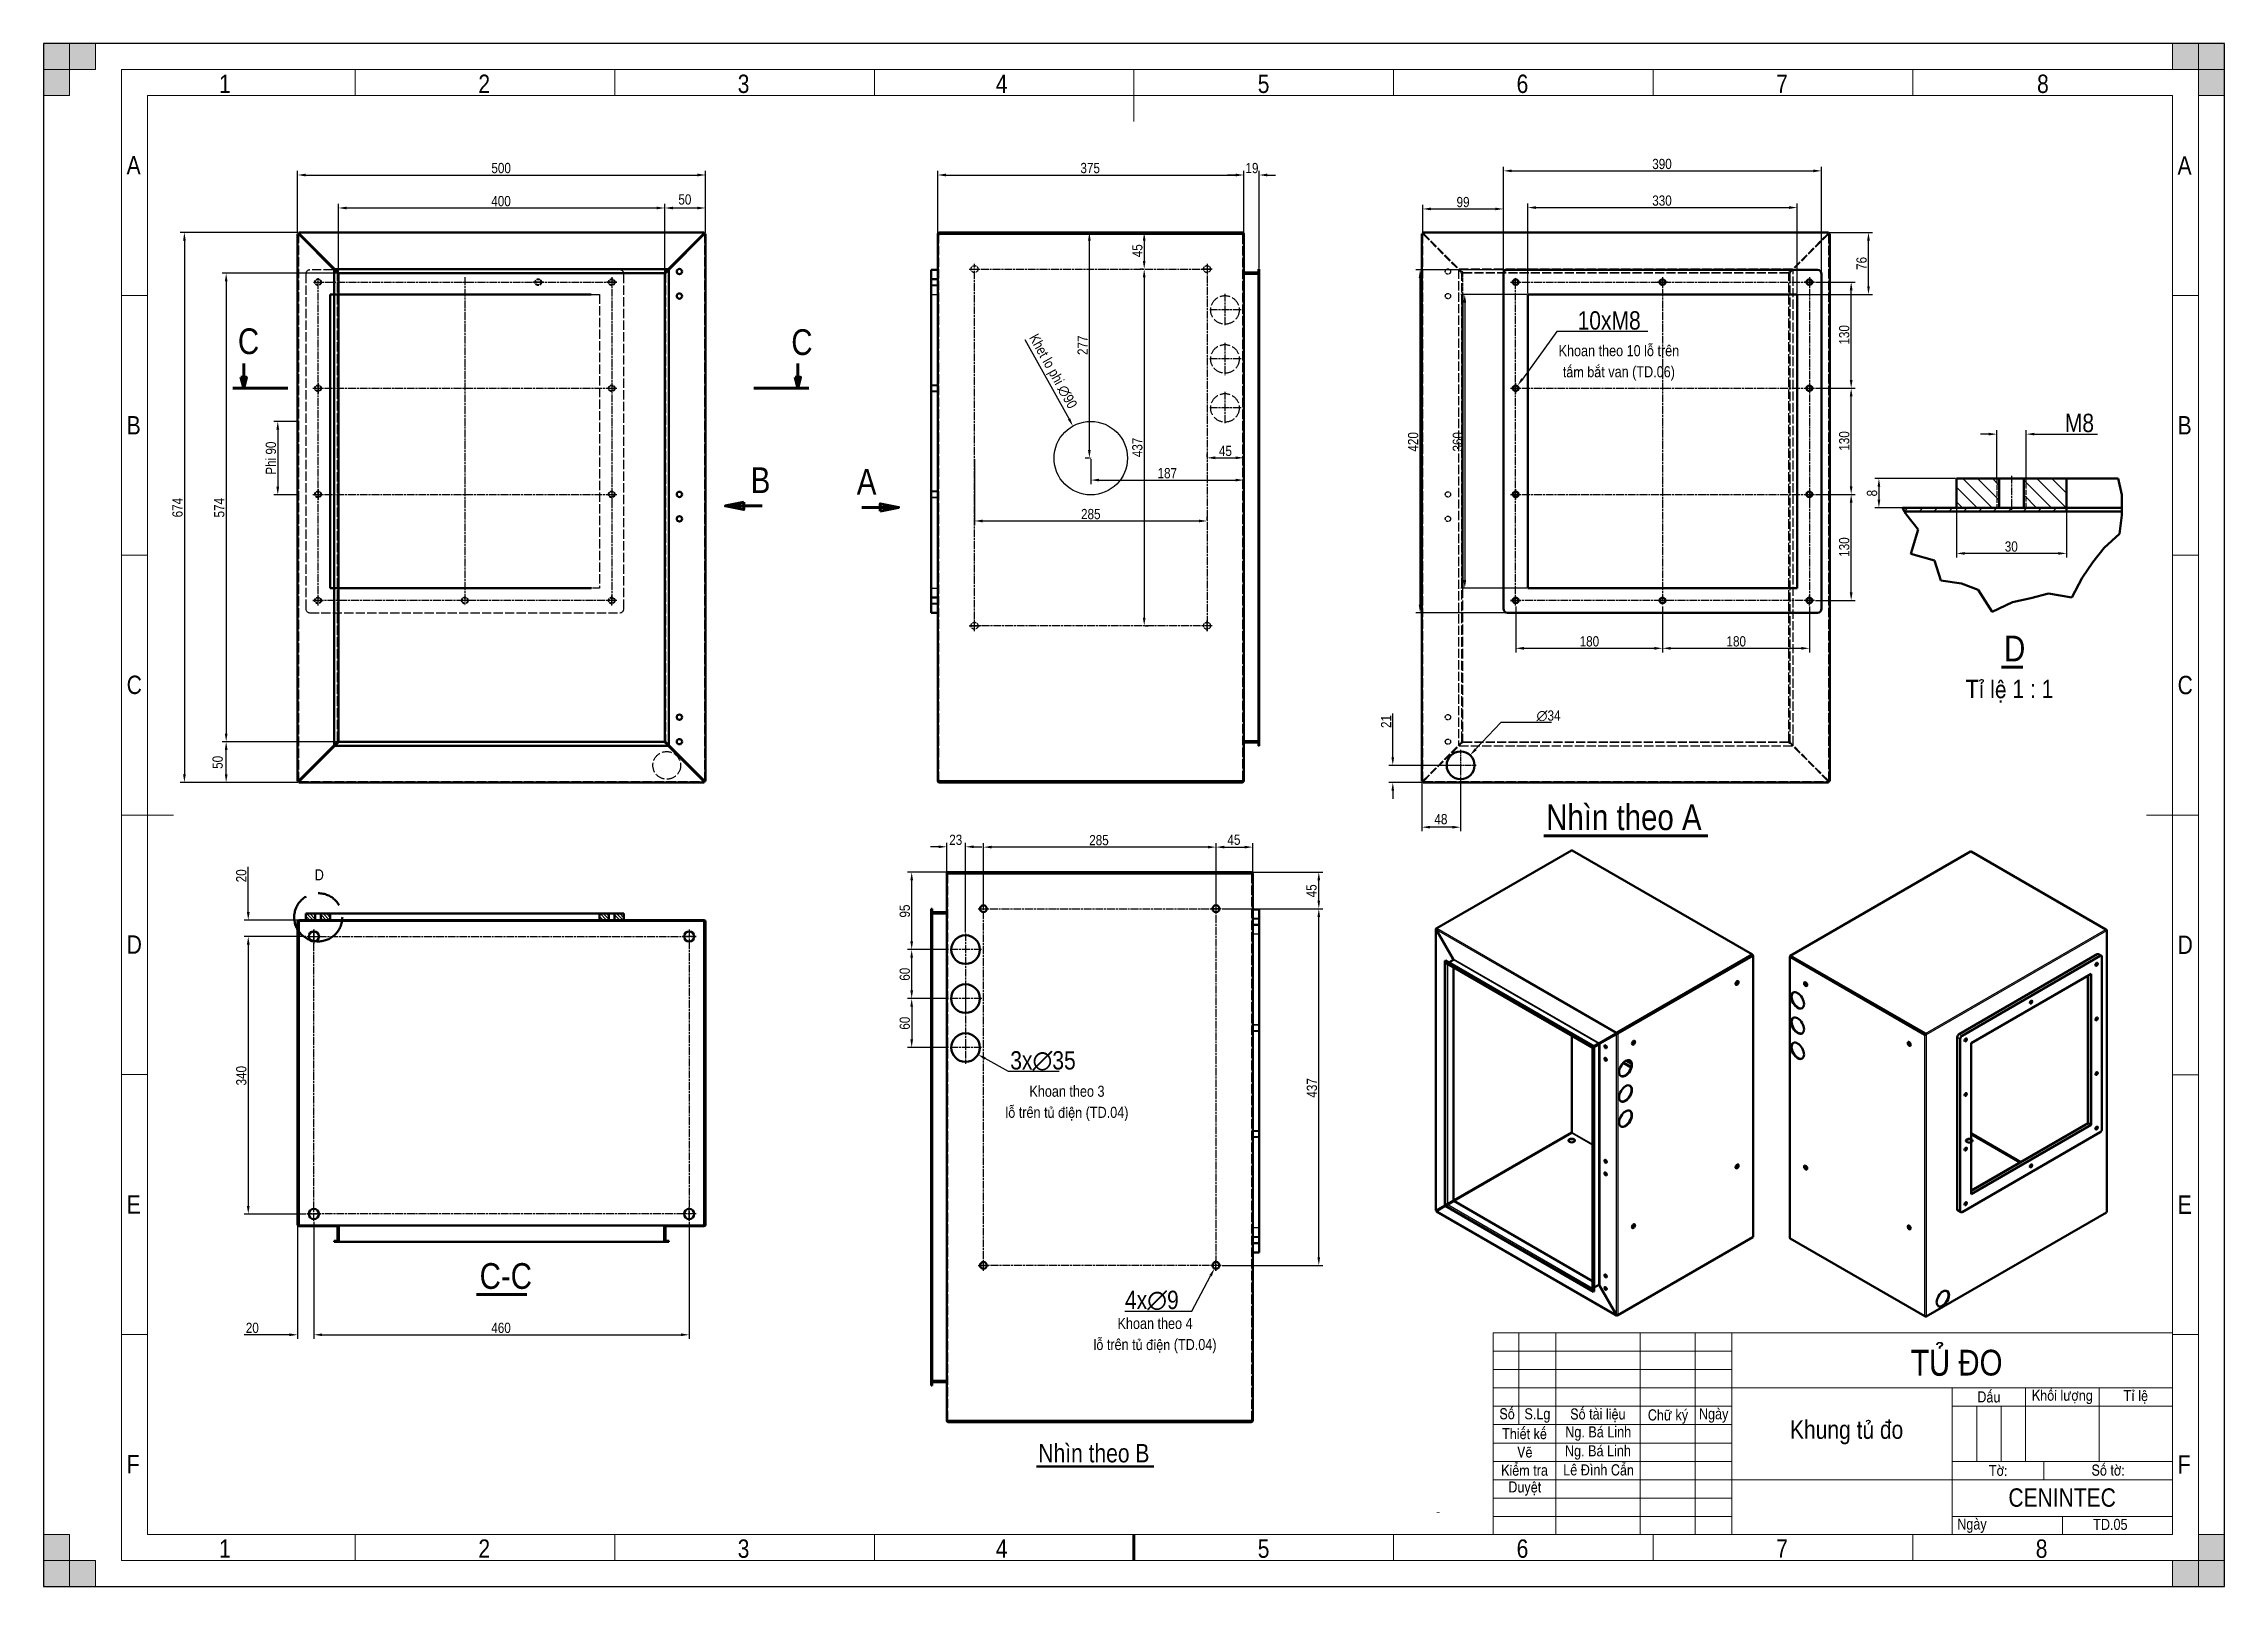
# Model space of a CAD drawing. Header units: millimetres. Extents: x 0 to 19094, y -1 to 2103.
# Drawn here: x 12072 to 14745, y 26 to 1916 of the extents above; entities that cross this region are included whole.
import ezdxf

# ---------------------------------------------------------------- set-up
doc = ezdxf.new("R2010")
doc.units = ezdxf.units.MM
doc.header["$LTSCALE"] = 2.5
for name, pattern in [('CHAIN', [0.7087, 0.4724, -0.0591, 0.1181, -0.0591]), ('DASHED', [0.2067, 0.1654, -0.0413]), ('DOUBLE_DASH_CHAIN', [1.2403, 0.6614, -0.0827, 0.1654, -0.0827, 0.1654, -0.0827])]:
    doc.linetypes.add(name, pattern=pattern)
for name, color, linetype, lineweight in [('Border (ANSI)', 7, 'Continuous', 70), ('Break Line (ANSI)', 7, 'Continuous', 50), ('Center Mark (ANSI)', 7, 'Continuous', 25), ('Centerline (ANSI)', 7, 'Continuous', 25), ('Co ban', 7, 'Continuous', 50), ('Detail Boundary (ANSI)', 7, 'DOUBLE_DASH_CHAIN', 50), ('Dimension (ANSI)', 7, 'Continuous', 25), ('Hatch (ANSI)', 7, 'Continuous', 18), ('Hidden Narrow (ANSI)', 7, 'DASHED', 25), ('Section Line (ANSI)', 7, 'DOUBLE_DASH_CHAIN', 70), ('Symbol (ANSI)', 7, 'Continuous', 25)]:
    doc.layers.add(name, color=color, linetype=linetype, lineweight=lineweight)
for name, color, linetype, lineweight, true_color in [('Khung ban ve', 5, 'Continuous', 15, 0x0000ff), ('Lien manh', 7, 'Continuous', 25, 0x020305), ('Manh', 7, 'DASHED', 25, 0x008000), ('Manh khung ten', 7, 'Continuous', 15, 0x994c4c), ('Net chu', 30, 'Continuous', 15, 0xff7f00), ('THIN', 5, 'Continuous', 15, 0x0000ff)]:
    doc.layers.add(name, color=color, linetype=linetype, lineweight=lineweight, true_color=true_color)
doc.styles.add('Do nham', font='')
doc.styles.add('Hinh cat 1', font='')
doc.styles.add('Linh_50', font='')
doc.styles.add('Note Text (ANSI)', font='')
doc.styles.add('StandardAM_ANSI', font='')
doc.styles.add('Text Style68', font='')
doc.styles.add('Text Style71', font='')
doc.styles.add('Text Style90', font='')
doc.styles.get('Do nham').set_extended_font_data('VNI-Helve-Condense')
doc.styles.get('Hinh cat 1').set_extended_font_data('VNI-Helve-Condense')
doc.styles.get('Linh_50').set_extended_font_data('VNI-Helve-Condense')
doc.styles.get('Note Text (ANSI)').set_extended_font_data('VNI-Helve-Condense')
doc.styles.get('StandardAM_ANSI').set_extended_font_data('VNI-Helve-Condense')
doc.styles.get('Text Style68').set_extended_font_data('VNI-Helve-Condense')
doc.styles.get('Text Style71').set_extended_font_data('VNI-Helve-Condense')
doc.styles.get('Text Style90').set_extended_font_data('VNI-Helve-Condense')
doc.dimstyles.new('Default - mm (ANSI)', dxfattribs={"dimscale": 2.5, "dimtxt": 5, "dimasz": 4, "dimexe": 2, "dimexo": 0.5, "dimgap": 0.8, "dimtad": 1, "dimtoh": 1, "dimdec": 0, "dimrnd": 1e-08, "dimzin": 4, "dimdsep": 46, "dimtxsty": 'StandardAM_ANSI', "dimcen": 0.09, "dimdle": 10, "dimclrd": 256, "dimclre": 256, "dimclrt": 256, "dimadec": 1, "dimazin": 1, "dimtfac": 0.61, "dimtofl": 0, "dimtmove": 0, "dimatfit": 3, "dimldrblk": 'DOT', "dimfxl": 1, "dimtolj": 1, "dimtzin": 4, "dimlwd": -1, "dimlwe": -1, "dimarcsym": 0})

msp = doc.modelspace()

# ---------------------------------------------------------------- texts
at = {"layer": 'Symbol (ANSI)', "char_height": 13.5, "attachment_point": 2, "line_spacing_factor": 1.148431, "style": 'Note Text (ANSI)'}
for s, insert, width in [('{\\fVNI-Helve-Condense|b0|i0;Khoan theo 10 loã treân\\P\\fVNI-Helve-Condense|b0|i0;taám baét van (TD.06)}', (14002.9, 1546.532), 159.36614), ('{\\fVNI-Helve-Condense|b0|i0;Khoan theo 3 \\P\\fVNI-Helve-Condense|b0|i0;loã treân tuû ñieän (TD.04)}', (13326.391, 639.155), 166.40551), ('{\\fVNI-Helve-Condense|b0|i0;Khoan theo 4 \\P\\fVNI-Helve-Condense|b0|i0;loã treân tuû ñieän (TD.04)}', (13434.371, 354.686), 166.40551)]:
    msp.add_mtext(s, dxfattribs=dict(at, insert=insert, width=width))
at = {"layer": 'Symbol (ANSI)', "attachment_point": 7}
for s, insert, char_height, style in [('D', (14475.009, 1159.073), 31.5, 'Text Style71'), ('Tæ leä 1 : 1', (14428.076, 1108.387), 22.5, 'Do nham'), ('Nhìn theo A', (13913.747, 951.89), 31.5, 'Text Style71'), ('C-C', (12606.513, 389.831), 31.5, 'Text Style71'), ('Nhìn theo B', (13291.332, 177.389), 22.5, 'Text Style90')]:
    msp.add_mtext(s, dxfattribs=dict(at, insert=insert, char_height=char_height, style=style))
at = {"layer": 'Symbol (ANSI)', "attachment_point": 5, "style": 'Note Text (ANSI)'}
for s, insert, char_height, width in [('{\\fVNI-Helve-Condense|b0|i0;\\H31.5000;TUÛ ÑO}', (14417.045, 299.457), 31.5, 540.26593), ('{\\fVNI-Helve-Condense|b0|i0;\\H22.5000;Khung tuû ño}', (14282.02, 214.409), 22.5, 280.94009), ('{\\fVNI-Helve-Condense|b0|i0;TD.05}', (14605.313, 101.619), 13.5, 180.59825)]:
    msp.add_mtext(s, dxfattribs=dict(at, insert=insert, char_height=char_height, width=width))

# ---------------------------------------------------------------- blocks, each defined once
blk = doc.blocks.new('Borders A2_Thuong')
at = {"layer": 'THIN'}
for points in [[(0.01, 420.04), (14.15, 420.04), (14.15, 412.96), (0.01, 412.96)], [(7.08, 420.04), (7.08, 405.89), (0.01, 405.89), (0.01, 420.04)], [(594.01, 412.96), (594.01, 420.04), (579.87, 420.04), (579.87, 412.96)], [(594.01, 420.04), (586.94, 420.04), (586.94, 405.89), (594.01, 405.89)], [(0.01, -0.01), (7.08, -0.01), (7.08, 14.14), (0.01, 14.14)], [(586.94, -0.01), (586.94, 14.14), (594.01, 14.14), (594.01, -0.01)], [(0.01, 7.06), (0.01, -0.01), (14.15, -0.01), (14.15, 7.06)], [(594.01, -0.01), (579.87, -0.01), (579.87, 7.06), (594.01, 7.06)]]:
    blk.add_hatch(color=256, dxfattribs=at).paths.add_polyline_path(points)
at = {"layer": 'Border (ANSI)'}
for p, q in [((379.87, 20.06), (379.87, 20.02)), ((297.01, 14.14), (297.01, 7.06))]:
    blk.add_line(p, q, dxfattribs=at)
at = {"layer": 'Khung ban ve'}
for p, q in [((297.01, 412.96), (297.01, 398.82)), ((28.3, 405.89), (579.87, 405.89)), ((28.3, 14.14), (28.3, 405.89)), ((579.87, 405.89), (579.87, 14.14)), ((21.23, 210.01), (35.37, 210.01)), ((572.8, 210.01), (586.94, 210.01)), ((394.87, 69.02), (579.89, 69.02)), ((394.87, 14.02), (394.87, 69.02)), ((401.87, 44.02), (401.87, 69.02)), ((411.87, 14.02), (411.87, 69.02)), ((434.87, 14.02), (434.87, 69.02)), ((449.87, 14.02), (449.87, 69.02)), ((459.87, 14.02), (459.87, 69.02)), ((579.87, 64.02), (579.89, 64.02)), ((394.87, 54.02), (579.89, 54.02)), ((519.87, 14.02), (519.87, 54.02)), ((539.87, 34.02), (539.87, 54.02)), ((559.87, 34.02), (559.87, 54.02)), ((579.87, 59.02), (579.89, 59.02)), ((394.87, 49.02), (459.87, 49.02)), ((519.87, 49.02), (579.89, 49.02)), ((394.87, 44.02), (459.87, 44.02)), ((579.87, 44.02), (579.89, 44.02)), ((579.87, 39.02), (579.89, 39.02)), ((519.87, 34.02), (579.89, 34.02)), ((544.87, 29.02), (544.87, 34.02)), ((579.87, 29.02), (459.87, 29.02)), ((579.87, 24.02), (579.89, 24.02)), ((579.87, 14.14), (28.3, 14.14))]:
    blk.add_line(p, q, dxfattribs=at)
at = {"layer": 'Manh khung ten', "lineweight": 25}
for p, q in [((594.01, 420.04), (0.01, 420.04)), ((0.01, 420.04), (0.01, -0.01)), ((594.01, -0.01), (594.01, 420.04)), ((0.01, -0.01), (594.01, -0.01))]:
    blk.add_line(p, q, dxfattribs=at)
at = {"layer": 'Manh khung ten'}
for p, q in [((0.01, 420.04), (594.01, 420.04)), ((0.01, -0.01), (0.01, 420.04)), ((594.01, 420.04), (594.01, -0.01)), ((21.23, 412.96), (586.94, 412.96)), ((21.23, 7.06), (21.23, 412.96)), ((84.87, 412.96), (84.87, 405.89)), ((155.58, 412.96), (155.58, 405.89)), ((367.73, 412.96), (367.73, 405.89)), ((438.44, 412.96), (438.44, 405.89)), ((509.15, 412.96), (509.15, 405.89)), ((586.94, 412.96), (586.94, 7.06)), ((28.25, 351.5), (21.2, 351.5)), ((586.89, 351.5), (579.84, 351.5)), ((28.27, 280.73), (21.23, 280.73)), ((586.92, 280.73), (579.87, 280.73)), ((28.27, 139.35), (21.23, 139.35)), ((586.92, 139.3), (579.87, 139.3)), ((28.3, 68.59), (21.25, 68.59)), ((586.94, 68.53), (579.89, 68.53)), ((394.87, 64.02), (459.87, 64.02)), ((394.87, 59.02), (459.87, 59.02)), ((526.54, 34.02), (526.54, 49.02)), ((533.2, 34.02), (533.2, 49.02)), ((394.87, 39.02), (459.87, 39.02)), ((394.87, 34.02), (459.87, 34.02)), ((394.87, 29.02), (459.87, 29.02)), ((394.87, 24.02), (459.87, 24.02)), ((394.87, 19.02), (459.87, 19.02)), ((519.87, 19.02), (579.89, 19.02)), ((549.88, 19.02), (549.88, 14.14)), ((84.87, 14.14), (84.87, 7.06)), ((155.58, 14.14), (155.58, 7.06)), ((226.3, 14.14), (226.3, 7.06)), ((367.73, 14.14), (367.73, 7.06)), ((438.44, 14.14), (438.44, 7.06)), ((509.15, 14.14), (509.15, 7.06)), ((586.94, 7.06), (21.23, 7.06)), ((594.01, -0.01), (0.01, -0.01))]:
    blk.add_line(p, q, dxfattribs=at)
at = {"layer": 'Net chu'}
blk.add_line((226.3, 412.96), (226.3, 405.89), dxfattribs=at)
at = {"layer": 'THIN'}
for p, q in [((0.01, 412.96), (0.01, 420.04)), ((0.01, 420.04), (14.15, 420.04)), ((0.01, 420.04), (7.08, 420.04)), ((0.01, 405.89), (0.01, 420.04)), ((7.08, 420.04), (7.08, 405.89)), ((14.15, 420.04), (14.15, 412.96)), ((594.01, 420.04), (579.87, 420.04)), ((579.87, 420.04), (579.87, 412.96)), ((594.01, 420.04), (586.94, 420.04)), ((586.94, 420.04), (586.94, 405.89)), ((594.01, 412.96), (594.01, 420.04)), ((594.01, 405.89), (594.01, 420.04)), ((14.15, 412.96), (0.01, 412.96)), ((579.87, 412.96), (594.01, 412.96)), ((7.08, 405.89), (0.01, 405.89)), ((586.94, 405.89), (594.01, 405.89)), ((7.08, 14.14), (0.01, 14.14)), ((0.01, 14.14), (0.01, -0.01)), ((7.08, -0.01), (7.08, 14.14)), ((586.94, -0.01), (586.94, 14.14)), ((586.94, 14.14), (594.01, 14.14)), ((594.01, 14.14), (594.01, -0.01)), ((0.01, 7.06), (0.01, -0.01)), ((14.15, 7.06), (0.01, 7.06)), ((14.15, -0.01), (14.15, 7.06)), ((579.87, -0.01), (579.87, 7.06)), ((579.87, 7.06), (594.01, 7.06)), ((594.01, 7.06), (594.01, -0.01)), ((0.01, -0.01), (14.15, -0.01)), ((0.01, -0.01), (7.08, -0.01)), ((594.01, -0.01), (579.87, -0.01)), ((594.01, -0.01), (586.94, -0.01))]:
    blk.add_line(p, q, dxfattribs=at)
at = {"layer": 'Border (ANSI)', "style": 'Note Text (ANSI)'}
for s, insert, char_height, width, attachment_point in [('Daáu', (529.87, 51.55), 3, 19.9371, 5), ('Khoái löôïng', (549.86, 51.58), 3, 19.9371, 5), ('Tæ leä', (569.89, 51.58), 3, 19.9948, 5), ('Soá', (398.63, 46.96), 3, 7.075, 5), ('S.Lg', (406.89, 46.52), 3, 10.0576, 5), ('Soá taøi lieäu', (423.36, 46.56), 3, 22.8599, 5), ('Chöõ kyù', (442.46, 46.22), 3, 15.0245, 5), ('Ngaøy', (454.9, 46.52), 3, 10.0163, 5), ('Thieát keá', (403.38, 41.55), 3, 16.9679, 5), ('Ng. Baù Linh', (423.45, 41.6), 3, 22.8602, 5), ('Veõ', (403.45, 36.54), 3, 17.0139, 5), ('Ng. Baù Linh', (423.38, 36.45), 3, 22.8602, 5), ('Kieåm tra', (403.38, 31.59), 3, 16.9779, 5), ('Leâ Ñình Caån', (423.56, 31.67), 3, 22.8602, 5), ('Tôø:', (532.42, 31.54), 3, 24.9188, 5), ('Soá tôø:', (562.36, 31.61), 3, 34.8305, 5), ('Duyeät', (403.45, 26.61), 3, 16.9779, 5), ('\\fVNI-Helve-Condense|b0|i0;\\H5.0000;CENINTEC', (549.82, 24.14), 5, 59.8872, 5), ('Ngaøy', (521.24, 16.5), 3, 30.0083, 4)]:
    blk.add_mtext(s, dxfattribs=dict(at, insert=insert, char_height=char_height, width=width, attachment_point=attachment_point))
at = {"layer": 'Net chu', "style": 'Linh_50'}
for s, p in [('1', (47.82, 406.6)), ('2', (118.43, 406.6)), ('3', (189.07, 406.6)), ('4', (259.37, 406.6)), ('5', (330.72, 406.6)), ('6', (401.23, 406.6)), ('7', (471.92, 406.6)), ('8', (542.99, 406.6)), ('A', (22.62, 384.44)), ('A', (581.26, 384.38)), ('B', (22.64, 313.62)), ('B', (581.28, 313.62)), ('C', (22.64, 242.96)), ('C', (581.28, 242.9)), ('D', (22.64, 172.24)), ('D', (581.28, 172.19)), ('E', (22.66, 101.47)), ('E', (581.31, 101.42)), ('F', (22.66, 30.76)), ('F', (581.31, 30.71)), ('1', (47.82, 7.77)), ('2', (118.43, 7.77)), ('3', (189.07, 7.77)), ('4', (259.37, 7.77)), ('5', (330.72, 7.77)), ('6', (401.23, 7.77)), ('7', (471.92, 7.77)), ('8', (542.63, 7.77))]:
    blk.add_text(s, height=5, dxfattribs=at).set_placement(p)
blk = doc.blocks.new('2dTransSection7')
at = {"layer": 'Section Line (ANSI)', "linetype": 'Continuous'}
for p, q in [((222.9, 293.76), (227.9, 293.76)), ((232.9, 293.76), (227.9, 294.76)), ((227.9, 294.76), (227.9, 292.76)), ((227.9, 293.76), (232.9, 293.76)), ((227.9, 292.76), (232.9, 293.76))]:
    blk.add_line(p, q, dxfattribs=at)
at = {"layer": 'Section Line (ANSI)', "linetype": 'Continuous', "flags": 128}
blk.add_lwpolyline([(227.9, 292.76), (232.9, 293.76), (227.9, 294.76), (227.9, 292.76)], dxfattribs=at)
at = {"layer": 'Section Line (ANSI)'}
blk.add_solid([(227.9, 292.76), (232.9, 293.76), (227.9, 294.76), (227.9, 292.76)], dxfattribs=at)
at = {"layer": 'Section Line (ANSI)', "insert": (221.5, 297.26), "char_height": 7, "attachment_point": 7, "style": 'Text Style68'}
blk.add_mtext('A', dxfattribs=at)
blk = doc.blocks.new('2dTransSection8')
at = {"layer": 'Section Line (ANSI)', "linetype": 'Continuous'}
for p, q in [((190.71, 295.17), (185.71, 294.17)), ((190.71, 294.17), (185.71, 294.17)), ((185.71, 294.17), (190.71, 293.17)), ((190.71, 293.17), (190.71, 295.17)), ((195.71, 294.17), (190.71, 294.17))]:
    blk.add_line(p, q, dxfattribs=at)
at = {"layer": 'Section Line (ANSI)', "linetype": 'Continuous', "flags": 128}
blk.add_lwpolyline([(190.71, 295.17), (185.71, 294.17), (190.71, 293.17), (190.71, 295.17)], dxfattribs=at)
at = {"layer": 'Section Line (ANSI)'}
blk.add_solid([(190.71, 295.17), (185.71, 294.17), (190.71, 293.17), (190.71, 295.17)], dxfattribs=at)
at = {"layer": 'Section Line (ANSI)', "insert": (192.62, 297.67), "char_height": 7, "attachment_point": 7, "style": 'Text Style68'}
blk.add_mtext('B', dxfattribs=at)
blk = doc.blocks.new('*D124')
at = {"layer": 'Defpoints', "color": 0, "transparency": 16777216}
for p in [(12883.4, 1755), (12383.4, 1683), (12883.4, 1683)]:
    blk.add_point(p, dxfattribs=at)
at = {"layer": 'Dimension (ANSI)', "transparency": 16777216}
for p, q in [((12383.4, 1684.3), (12383.4, 1760)), ((12393.4, 1755), (12873.4, 1755)), ((12883.4, 1684.3), (12883.4, 1760))]:
    blk.add_line(p, q, dxfattribs=at)
for points in [[(12393.4, 1756.7), (12393.4, 1753.3), (12383.4, 1755)], [(12873.4, 1756.7), (12873.4, 1753.3), (12883.4, 1755)]]:
    blk.add_solid(points, dxfattribs=at)
at = {"layer": 'Dimension (ANSI)', "color": 150, "true_color": 0x0080ff, "transparency": 16777216, "insert": (12620.9, 1769.8), "char_height": 12.5, "attachment_point": 1, "style": 'StandardAM_ANSI'}
blk.add_mtext('\\A1;500', dxfattribs=at)
blk = doc.blocks.new('_Dot')
at = {"color": 0, "linetype": 'ByBlock', "lineweight": -2}
blk.add_line((-0.5, 0), (-1, 0), dxfattribs=at)
at = {"color": 0, "linetype": 'ByBlock', "const_width": 0.5}
blk.add_lwpolyline([(-0.25, 0, 1), (0.25, 0, 1)], format="xyb", close=True, dxfattribs=at)
blk = doc.blocks.new('*D125')
at = {"layer": 'Defpoints', "color": 0, "transparency": 16777216}
for p in [(12385.1, 1684.7), (12244.6, 1010.7), (12385.1, 1010.7)]:
    blk.add_point(p, dxfattribs=at)
at = {"layer": 'Dimension (ANSI)', "transparency": 16777216}
for p, q in [((12383.8, 1684.7), (12239.6, 1684.7)), ((12244.6, 1674.7), (12244.6, 1020.7)), ((12383.8, 1010.7), (12239.6, 1010.7))]:
    blk.add_line(p, q, dxfattribs=at)
for points in [[(12243, 1674.7), (12246.3, 1674.7), (12244.6, 1684.7)], [(12243, 1020.7), (12246.3, 1020.7), (12244.6, 1010.7)]]:
    blk.add_solid(points, dxfattribs=at)
at = {"layer": 'Dimension (ANSI)', "color": 150, "true_color": 0x0080ff, "transparency": 16777216, "insert": (12229.9, 1335.5), "char_height": 12.5, "attachment_point": 1, "rotation": 90, "style": 'StandardAM_ANSI'}
blk.add_mtext('\\A1;674', dxfattribs=at)
blk = doc.blocks.new('2dTransSection9')
at = {"layer": 'Section Line (ANSI)', "linetype": 'Continuous'}
for p, q in [((54.52, 332.92), (54.52, 329.21)), ((205.46, 332.92), (205.46, 329.21)), ((53.77, 329.21), (54.52, 326.21)), ((55.27, 329.21), (53.77, 329.21)), ((54.52, 329.21), (54.52, 326.21)), ((54.52, 326.21), (55.27, 329.21)), ((204.71, 329.21), (205.46, 326.21)), ((206.21, 329.21), (204.71, 329.21)), ((205.46, 329.21), (205.46, 326.21)), ((205.46, 326.21), (206.21, 329.21))]:
    blk.add_line(p, q, dxfattribs=at)
at = {"layer": 'Section Line (ANSI)', "linetype": 'Continuous', "lineweight": 140}
for p, q in [((51.52, 326.21), (66.52, 326.21)), ((193.46, 326.21), (208.46, 326.21))]:
    blk.add_line(p, q, dxfattribs=at)
at = {"layer": 'Section Line (ANSI)', "linetype": 'Continuous', "flags": 128}
for points in [[(53.77, 329.21), (54.52, 326.21), (55.27, 329.21), (53.77, 329.21)], [(204.71, 329.21), (205.46, 326.21), (206.21, 329.21), (204.71, 329.21)]]:
    blk.add_lwpolyline(points, dxfattribs=at)
at = {"layer": 'Section Line (ANSI)'}
for points in [[(53.77, 329.21), (54.52, 326.21), (55.27, 329.21), (53.77, 329.21)], [(204.71, 329.21), (205.46, 326.21), (206.21, 329.21), (204.71, 329.21)]]:
    blk.add_solid(points, dxfattribs=at)
at = {"layer": 'Section Line (ANSI)', "char_height": 7, "attachment_point": 7, "style": 'Text Style68'}
for insert in [(52.93, 335.41), (203.67, 335.16)]:
    blk.add_mtext('C', dxfattribs=dict(at, insert=insert))
blk = doc.blocks.new('*D87')
at = {"layer": 'Defpoints', "color": 0, "transparency": 16777216}
for p in [(12833.4, 1714.6), (12433.4, 1634), (12833.4, 1634)]:
    blk.add_point(p, dxfattribs=at)
at = {"layer": 'Dimension (ANSI)', "transparency": 16777216}
for p, q in [((12433.4, 1635.3), (12433.4, 1719.6)), ((12443.4, 1714.6), (12823.4, 1714.6)), ((12833.4, 1635.3), (12833.4, 1719.6))]:
    blk.add_line(p, q, dxfattribs=at)
for points in [[(12443.4, 1716.2), (12443.4, 1712.9), (12433.4, 1714.6)], [(12823.4, 1716.2), (12823.4, 1712.9), (12833.4, 1714.6)]]:
    blk.add_solid(points, dxfattribs=at)
at = {"layer": 'Dimension (ANSI)', "color": 150, "true_color": 0x0080ff, "transparency": 16777216, "insert": (12620.8, 1729.3), "char_height": 12.5, "attachment_point": 1, "style": 'StandardAM_ANSI'}
blk.add_mtext('\\A1;400', dxfattribs=at)
blk = doc.blocks.new('*D88')
at = {"layer": 'Defpoints', "color": 0, "transparency": 16777216}
for p in [(12434.1, 1634.7), (12295.8, 1060.7), (12434.1, 1060.7)]:
    blk.add_point(p, dxfattribs=at)
at = {"layer": 'Dimension (ANSI)', "transparency": 16777216}
for p, q in [((12432.8, 1634.7), (12290.8, 1634.7)), ((12295.8, 1624.7), (12295.8, 1070.7)), ((12432.8, 1060.7), (12290.8, 1060.7))]:
    blk.add_line(p, q, dxfattribs=at)
for points in [[(12294.2, 1624.7), (12297.5, 1624.7), (12295.8, 1634.7)], [(12294.2, 1070.7), (12297.5, 1070.7), (12295.8, 1060.7)]]:
    blk.add_solid(points, dxfattribs=at)
at = {"layer": 'Dimension (ANSI)', "color": 150, "true_color": 0x0080ff, "transparency": 16777216, "insert": (12281.1, 1335.4), "char_height": 12.5, "attachment_point": 1, "rotation": 90, "style": 'StandardAM_ANSI'}
blk.add_mtext('\\A1;574', dxfattribs=at)
blk = doc.blocks.new('*D89')
at = {"layer": 'Defpoints', "color": 0, "transparency": 16777216}
for p in [(12883.4, 1714.6), (12883.4, 1683), (12833.4, 1634)]:
    blk.add_point(p, dxfattribs=at)
at = {"layer": 'Dimension (ANSI)', "transparency": 16777216}
for p, q in [((12833.4, 1635.3), (12833.4, 1719.6)), ((12843.4, 1714.6), (12873.4, 1714.6)), ((12883.4, 1684.3), (12883.4, 1719.6))]:
    blk.add_line(p, q, dxfattribs=at)
for points in [[(12843.4, 1716.2), (12843.4, 1712.9), (12833.4, 1714.6)], [(12873.4, 1716.2), (12873.4, 1712.9), (12883.4, 1714.6)]]:
    blk.add_solid(points, dxfattribs=at)
at = {"layer": 'Dimension (ANSI)', "color": 150, "true_color": 0x0080ff, "transparency": 16777216, "insert": (12850.1, 1731.3), "char_height": 12.5, "attachment_point": 1, "style": 'StandardAM_ANSI'}
blk.add_mtext('\\A1;50', dxfattribs=at)
blk = doc.blocks.new('*D90')
at = {"layer": 'Defpoints', "color": 0, "transparency": 16777216}
for p in [(12295.8, 1060.7), (12434.1, 1060.7), (12385.1, 1010.7)]:
    blk.add_point(p, dxfattribs=at)
at = {"layer": 'Dimension (ANSI)', "transparency": 16777216}
for p, q in [((12432.8, 1060.7), (12290.8, 1060.7)), ((12295.8, 1020.7), (12295.8, 1050.7)), ((12383.8, 1010.7), (12290.8, 1010.7))]:
    blk.add_line(p, q, dxfattribs=at)
for points in [[(12294.2, 1050.7), (12297.5, 1050.7), (12295.8, 1060.7)], [(12294.2, 1020.7), (12297.5, 1020.7), (12295.8, 1010.7)]]:
    blk.add_solid(points, dxfattribs=at)
at = {"layer": 'Dimension (ANSI)', "color": 150, "true_color": 0x0080ff, "transparency": 16777216, "insert": (12279.1, 1027.4), "char_height": 12.5, "attachment_point": 1, "rotation": 90, "style": 'StandardAM_ANSI'}
blk.add_mtext('\\A1;50', dxfattribs=at)
blk = doc.blocks.new('*D91')
at = {"layer": 'Defpoints', "color": 0, "transparency": 16777216}
for p in [(13543.1, 1755), (13168.1, 1682.7), (13543.1, 1682)]:
    blk.add_point(p, dxfattribs=at)
at = {"layer": 'Dimension (ANSI)', "transparency": 16777216}
for p, q in [((13168.1, 1684), (13168.1, 1760)), ((13178.1, 1755), (13533.1, 1755)), ((13543.1, 1683.3), (13543.1, 1760))]:
    blk.add_line(p, q, dxfattribs=at)
for points in [[(13178.1, 1756.7), (13178.1, 1753.3), (13168.1, 1755)], [(13533.1, 1756.7), (13533.1, 1753.3), (13543.1, 1755)]]:
    blk.add_solid(points, dxfattribs=at)
at = {"layer": 'Dimension (ANSI)', "color": 150, "true_color": 0x0080ff, "transparency": 16777216, "insert": (13342.9, 1769.8), "char_height": 12.5, "attachment_point": 1, "style": 'StandardAM_ANSI'}
blk.add_mtext('\\A1;375', dxfattribs=at)
blk = doc.blocks.new('*D92')
at = {"layer": 'Defpoints', "color": 0, "transparency": 16777216}
for p in [(13543.1, 1755), (13543.1, 1682), (13562.1, 1639)]:
    blk.add_point(p, dxfattribs=at)
at = {"layer": 'Dimension (ANSI)', "transparency": 16777216}
for p, q in [((13533.1, 1755), (13523.1, 1755)), ((13543.1, 1683.3), (13543.1, 1760)), ((13562.1, 1640.3), (13562.1, 1760)), ((13572.1, 1755), (13582.1, 1755))]:
    blk.add_line(p, q, dxfattribs=at)
for points in [[(13533.1, 1756.7), (13533.1, 1753.3), (13543.1, 1755)], [(13572.1, 1756.7), (13572.1, 1753.3), (13562.1, 1755)]]:
    blk.add_solid(points, dxfattribs=at)
at = {"layer": 'Dimension (ANSI)', "color": 150, "true_color": 0x0080ff, "transparency": 16777216, "insert": (13545.2, 1769.8), "char_height": 12.5, "attachment_point": 1, "style": 'StandardAM_ANSI'}
blk.add_mtext('\\A1;19', dxfattribs=at)
blk = doc.blocks.new('*D93')
at = {"layer": 'Defpoints', "color": 0, "transparency": 16777216}
for p in [(14251.4, 1760.1), (13861.4, 1633.7), (14251.4, 1633.7)]:
    blk.add_point(p, dxfattribs=at)
at = {"layer": 'Dimension (ANSI)', "transparency": 16777216}
for p, q in [((13861.4, 1635), (13861.4, 1765.1)), ((14251.4, 1635), (14251.4, 1765.1)), ((13871.4, 1760.1), (14241.4, 1760.1))]:
    blk.add_line(p, q, dxfattribs=at)
for points in [[(13871.4, 1761.7), (13871.4, 1758.4), (13861.4, 1760.1)], [(14241.4, 1761.7), (14241.4, 1758.4), (14251.4, 1760.1)]]:
    blk.add_solid(points, dxfattribs=at)
at = {"layer": 'Dimension (ANSI)', "color": 150, "true_color": 0x0080ff, "transparency": 16777216, "insert": (14043.8, 1774.8), "char_height": 12.5, "attachment_point": 1, "style": 'StandardAM_ANSI'}
blk.add_mtext('\\A1;390', dxfattribs=at)
blk = doc.blocks.new('*D94')
at = {"layer": 'Defpoints', "color": 0, "transparency": 16777216}
for p in [(14221.4, 1715.1), (13891.4, 1608.7), (14221.4, 1608.7)]:
    blk.add_point(p, dxfattribs=at)
at = {"layer": 'Dimension (ANSI)', "transparency": 16777216}
for p, q in [((13891.4, 1610), (13891.4, 1720.1)), ((13901.4, 1715.1), (14211.4, 1715.1)), ((14221.4, 1610), (14221.4, 1720.1))]:
    blk.add_line(p, q, dxfattribs=at)
for points in [[(13901.4, 1716.8), (13901.4, 1713.4), (13891.4, 1715.1)], [(14211.4, 1716.8), (14211.4, 1713.4), (14221.4, 1715.1)]]:
    blk.add_solid(points, dxfattribs=at)
at = {"layer": 'Dimension (ANSI)', "color": 150, "true_color": 0x0080ff, "transparency": 16777216, "insert": (14043.8, 1729.9), "char_height": 12.5, "attachment_point": 1, "style": 'StandardAM_ANSI'}
blk.add_mtext('\\A1;330', dxfattribs=at)
blk = doc.blocks.new('*D95')
at = {"layer": 'Defpoints', "color": 0, "transparency": 16777216}
for p in [(13891.4, 1608.7), (13814, 1248.7), (13891.4, 1248.7)]:
    blk.add_point(p, dxfattribs=at)
at = {"layer": 'Dimension (ANSI)', "transparency": 16777216}
for p, q in [((13890.1, 1608.7), (13809, 1608.7)), ((13814, 1598.7), (13814, 1258.7)), ((13890.1, 1248.7), (13809, 1248.7))]:
    blk.add_line(p, q, dxfattribs=at)
for points in [[(13812.3, 1598.7), (13815.7, 1598.7), (13814, 1608.7)], [(13812.3, 1258.7), (13815.7, 1258.7), (13814, 1248.7)]]:
    blk.add_solid(points, dxfattribs=at)
at = {"layer": 'Dimension (ANSI)', "color": 150, "true_color": 0x0080ff, "transparency": 16777216, "insert": (13799.2, 1416.2), "char_height": 12.5, "attachment_point": 1, "rotation": 90, "style": 'StandardAM_ANSI'}
blk.add_mtext('\\A1;360', dxfattribs=at)
blk = doc.blocks.new('*D96')
at = {"layer": 'Defpoints', "color": 0, "transparency": 16777216}
for p in [(13759.2, 1638.7), (13866.4, 1638.7), (13866.4, 1218.7)]:
    blk.add_point(p, dxfattribs=at)
at = {"layer": 'Dimension (ANSI)', "transparency": 16777216}
for p, q in [((13865.1, 1638.7), (13754.2, 1638.7)), ((13759.2, 1228.7), (13759.2, 1628.7)), ((13865.1, 1218.7), (13754.2, 1218.7))]:
    blk.add_line(p, q, dxfattribs=at)
for points in [[(13757.5, 1628.7), (13760.9, 1628.7), (13759.2, 1638.7)], [(13757.5, 1228.7), (13760.9, 1228.7), (13759.2, 1218.7)]]:
    blk.add_solid(points, dxfattribs=at)
at = {"layer": 'Dimension (ANSI)', "color": 150, "true_color": 0x0080ff, "transparency": 16777216, "insert": (13744.4, 1416.1), "char_height": 12.5, "attachment_point": 1, "rotation": 90, "style": 'StandardAM_ANSI'}
blk.add_mtext('\\A1;420', dxfattribs=at)
blk = doc.blocks.new('*D97')
at = {"layer": 'Defpoints', "color": 0, "transparency": 16777216}
for p in [(14259.4, 1684.7), (14308.8, 1684.7), (14131.4, 1608.7)]:
    blk.add_point(p, dxfattribs=at)
at = {"layer": 'Dimension (ANSI)', "transparency": 16777216}
for p, q in [((14260.6, 1684.7), (14313.8, 1684.7)), ((14308.8, 1618.7), (14308.8, 1674.7)), ((14132.6, 1608.7), (14313.8, 1608.7))]:
    blk.add_line(p, q, dxfattribs=at)
for points in [[(14307.2, 1674.7), (14310.5, 1674.7), (14308.8, 1684.7)], [(14307.2, 1618.7), (14310.5, 1618.7), (14308.8, 1608.7)]]:
    blk.add_solid(points, dxfattribs=at)
at = {"layer": 'Dimension (ANSI)', "color": 150, "true_color": 0x0080ff, "transparency": 16777216, "insert": (14294.1, 1638.7), "char_height": 12.5, "attachment_point": 1, "rotation": 90, "style": 'StandardAM_ANSI'}
blk.add_mtext('\\A1;76', dxfattribs=at)
blk = doc.blocks.new('*D98')
at = {"layer": 'Defpoints', "color": 0, "transparency": 16777216}
for p in [(13224.1, 931.5), (13224.1, 855.9), (13509.1, 855.9)]:
    blk.add_point(p, dxfattribs=at)
at = {"layer": 'Dimension (ANSI)', "transparency": 16777216}
for p, q in [((13224.1, 857.2), (13224.1, 936.5)), ((13509.1, 857.2), (13509.1, 936.5)), ((13499.1, 931.5), (13234.1, 931.5))]:
    blk.add_line(p, q, dxfattribs=at)
for points in [[(13234.1, 933.2), (13234.1, 929.9), (13224.1, 931.5)], [(13499.1, 933.2), (13499.1, 929.9), (13509.1, 931.5)]]:
    blk.add_solid(points, dxfattribs=at)
at = {"layer": 'Dimension (ANSI)', "color": 150, "true_color": 0x0080ff, "transparency": 16777216, "insert": (13353.7, 946.3), "char_height": 12.5, "attachment_point": 1, "style": 'StandardAM_ANSI'}
blk.add_mtext('\\A1;285', dxfattribs=at)
blk = doc.blocks.new('*D99')
at = {"layer": 'Defpoints', "color": 0, "transparency": 16777216}
for p in [(13515.6, 855.9), (13635.1, 855.9), (13515.6, 418.9)]:
    blk.add_point(p, dxfattribs=at)
at = {"layer": 'Dimension (ANSI)', "transparency": 16777216}
for p, q in [((13516.8, 855.9), (13640.1, 855.9)), ((13635.1, 428.9), (13635.1, 845.9)), ((13516.8, 418.9), (13640.1, 418.9))]:
    blk.add_line(p, q, dxfattribs=at)
for points in [[(13633.4, 845.9), (13636.7, 845.9), (13635.1, 855.9)], [(13633.4, 428.9), (13636.7, 428.9), (13635.1, 418.9)]]:
    blk.add_solid(points, dxfattribs=at)
at = {"layer": 'Dimension (ANSI)', "color": 150, "true_color": 0x0080ff, "transparency": 16777216, "insert": (13620.3, 624.5), "char_height": 12.5, "attachment_point": 1, "rotation": 90, "style": 'StandardAM_ANSI'}
blk.add_mtext('\\A1;437', dxfattribs=at)
blk = doc.blocks.new('*D100')
at = {"layer": 'Defpoints', "color": 0, "transparency": 16777216}
for p in [(13554.1, 931.5), (13554.1, 898.9), (13509.1, 855.9)]:
    blk.add_point(p, dxfattribs=at)
at = {"layer": 'Dimension (ANSI)', "transparency": 16777216}
for p, q in [((13509.1, 857.2), (13509.1, 936.5)), ((13554.1, 900.2), (13554.1, 936.5)), ((13519.1, 931.5), (13544.1, 931.5))]:
    blk.add_line(p, q, dxfattribs=at)
for points in [[(13519.1, 933.2), (13519.1, 929.9), (13509.1, 931.5)], [(13544.1, 933.2), (13544.1, 929.9), (13554.1, 931.5)]]:
    blk.add_solid(points, dxfattribs=at)
at = {"layer": 'Dimension (ANSI)', "color": 150, "true_color": 0x0080ff, "transparency": 16777216, "insert": (13523.1, 946.8), "char_height": 12.5, "attachment_point": 1, "style": 'StandardAM_ANSI'}
blk.add_mtext('\\A1;45', dxfattribs=at)
blk = doc.blocks.new('*D101')
at = {"layer": 'Defpoints', "color": 0, "transparency": 16777216}
for p in [(13552.1, 900.9), (13635.1, 900.9), (13515.6, 855.9)]:
    blk.add_point(p, dxfattribs=at)
at = {"layer": 'Dimension (ANSI)', "transparency": 16777216}
for p, q in [((13553.3, 900.9), (13640.1, 900.9)), ((13635.1, 865.9), (13635.1, 890.9)), ((13516.8, 855.9), (13640.1, 855.9))]:
    blk.add_line(p, q, dxfattribs=at)
for points in [[(13633.4, 890.9), (13636.7, 890.9), (13635.1, 900.9)], [(13633.4, 865.9), (13636.7, 865.9), (13635.1, 855.9)]]:
    blk.add_solid(points, dxfattribs=at)
at = {"layer": 'Dimension (ANSI)', "color": 150, "true_color": 0x0080ff, "transparency": 16777216, "insert": (13619.8, 870), "char_height": 12.5, "attachment_point": 1, "rotation": 90, "style": 'StandardAM_ANSI'}
blk.add_mtext('\\A1;45', dxfattribs=at)
blk = doc.blocks.new('*D102')
at = {"layer": 'Defpoints', "color": 0, "transparency": 16777216}
for p in [(13136.1, 900.9), (13181.1, 900.9), (13182.3, 805.9)]:
    blk.add_point(p, dxfattribs=at)
at = {"layer": 'Dimension (ANSI)', "transparency": 16777216}
for p, q in [((13179.8, 900.9), (13131.1, 900.9)), ((13136.1, 815.9), (13136.1, 890.9)), ((13181.1, 805.9), (13131.1, 805.9))]:
    blk.add_line(p, q, dxfattribs=at)
for points in [[(13134.4, 890.9), (13137.7, 890.9), (13136.1, 900.9)], [(13134.4, 815.9), (13137.7, 815.9), (13136.1, 805.9)]]:
    blk.add_solid(points, dxfattribs=at)
at = {"layer": 'Dimension (ANSI)', "color": 150, "true_color": 0x0080ff, "transparency": 16777216, "insert": (13121.3, 845.2), "char_height": 12.5, "attachment_point": 1, "rotation": 90, "style": 'StandardAM_ANSI'}
blk.add_mtext('\\A1;95', dxfattribs=at)
blk = doc.blocks.new('*D103')
at = {"layer": 'Defpoints', "color": 0, "transparency": 16777216}
for p in [(13136.1, 805.9), (13182.3, 805.9), (13182.2, 745.9)]:
    blk.add_point(p, dxfattribs=at)
at = {"layer": 'Dimension (ANSI)', "transparency": 16777216}
for p, q in [((13181.1, 805.9), (13131.1, 805.9)), ((13136.1, 755.9), (13136.1, 795.9)), ((13181, 745.9), (13131.1, 745.9))]:
    blk.add_line(p, q, dxfattribs=at)
for points in [[(13134.4, 795.9), (13137.7, 795.9), (13136.1, 805.9)], [(13134.4, 755.9), (13137.7, 755.9), (13136.1, 745.9)]]:
    blk.add_solid(points, dxfattribs=at)
at = {"layer": 'Dimension (ANSI)', "color": 150, "true_color": 0x0080ff, "transparency": 16777216, "insert": (13121.3, 767.8), "char_height": 12.5, "attachment_point": 1, "rotation": 90, "style": 'StandardAM_ANSI'}
blk.add_mtext('\\A1;60', dxfattribs=at)
blk = doc.blocks.new('*D104')
at = {"layer": 'Defpoints', "color": 0, "transparency": 16777216}
for p in [(13182.2, 745.9), (13136.1, 685.9), (13182.3, 685.9)]:
    blk.add_point(p, dxfattribs=at)
at = {"layer": 'Dimension (ANSI)', "transparency": 16777216}
for p, q in [((13181, 745.9), (13131.1, 745.9)), ((13136.1, 735.9), (13136.1, 695.9)), ((13181.1, 685.9), (13131.1, 685.9))]:
    blk.add_line(p, q, dxfattribs=at)
for points in [[(13134.4, 735.9), (13137.7, 735.9), (13136.1, 745.9)], [(13134.4, 695.9), (13137.7, 695.9), (13136.1, 685.9)]]:
    blk.add_solid(points, dxfattribs=at)
at = {"layer": 'Dimension (ANSI)', "color": 150, "true_color": 0x0080ff, "transparency": 16777216, "insert": (13121.3, 707.8), "char_height": 12.5, "attachment_point": 1, "rotation": 90, "style": 'StandardAM_ANSI'}
blk.add_mtext('\\A1;60', dxfattribs=at)
blk = doc.blocks.new('*D105')
at = {"layer": 'Defpoints', "color": 0, "transparency": 16777216}
for p in [(13179.1, 931.9), (13179.1, 898.2), (13202.1, 825.7)]:
    blk.add_point(p, dxfattribs=at)
at = {"layer": 'Dimension (ANSI)', "transparency": 16777216}
for p, q in [((13179.1, 899.5), (13179.1, 936.9)), ((13202.1, 826.9), (13202.1, 936.9)), ((13169.1, 931.9), (13159.1, 931.9)), ((13212.1, 931.9), (13222.1, 931.9))]:
    blk.add_line(p, q, dxfattribs=at)
for points in [[(13169.1, 933.6), (13169.1, 930.3), (13179.1, 931.9)], [(13212.1, 933.6), (13212.1, 930.3), (13202.1, 931.9)]]:
    blk.add_solid(points, dxfattribs=at)
at = {"layer": 'Dimension (ANSI)', "color": 150, "true_color": 0x0080ff, "transparency": 16777216, "insert": (13182.1, 946.7), "char_height": 12.5, "attachment_point": 1, "style": 'StandardAM_ANSI'}
blk.add_mtext('\\A1;23', dxfattribs=at)
blk = doc.blocks.new('*D106')
at = {"layer": 'Defpoints', "color": 0, "transparency": 16777216}
for p in [(13186.8, 694.5), (13217.3, 677.4)]:
    blk.add_point(p, dxfattribs=at)
at = {"layer": 'Dimension (ANSI)', "transparency": 16777216}
for p, q in [((13201.8, 685.9), (13202.3, 685.9)), ((13202.1, 685.7), (13202.1, 686.2)), ((13254.9, 656.5), (13226.1, 672.6)), ((13317, 656.5), (13254.9, 656.5))]:
    blk.add_line(p, q, dxfattribs=at)
blk.add_solid([(13226.9, 674), (13225.3, 671.1), (13217.3, 677.4)], dxfattribs=at)
at = {"layer": 'Dimension (ANSI)', "color": 150, "true_color": 0x0080ff, "transparency": 16777216, "insert": (13256.9, 681.5), "char_height": 12.5, "attachment_point": 1, "style": 'StandardAM_ANSI'}
blk.add_mtext('\\A1;\\fVNI-Helve-Condense|b0|i0;\\H22.5000;3x∅35', dxfattribs=at)
blk = doc.blocks.new('*D107')
at = {"layer": 'Defpoints', "color": 0, "transparency": 16777216}
for p in [(13507.1, 415.2), (13511, 422.7)]:
    blk.add_point(p, dxfattribs=at)
at = {"layer": 'Dimension (ANSI)', "transparency": 16777216}
for p, q in [((13479.6, 363), (13502.4, 406.3)), ((13508.8, 418.9), (13509.3, 418.9)), ((13509.1, 418.7), (13509.1, 419.2)), ((13397.5, 363), (13479.6, 363))]:
    blk.add_line(p, q, dxfattribs=at)
blk.add_solid([(13500.9, 407.1), (13503.9, 405.6), (13507.1, 415.2)], dxfattribs=at)
at = {"layer": 'Dimension (ANSI)', "color": 150, "true_color": 0x0080ff, "transparency": 16777216, "insert": (13397.5, 388), "char_height": 12.5, "attachment_point": 1, "style": 'StandardAM_ANSI'}
blk.add_mtext('\\A1;\\fVNI-Helve-Condense|b0|i0;\\H22.5000;4x∅9', dxfattribs=at)
blk = doc.blocks.new('*D108')
at = {"layer": 'Defpoints', "color": 0, "transparency": 16777216}
for p in [(12394.9, 822), (12322.9, 482), (12394.9, 482)]:
    blk.add_point(p, dxfattribs=at)
at = {"layer": 'Dimension (ANSI)', "transparency": 16777216}
for p, q in [((12393.6, 822), (12317.9, 822)), ((12322.9, 812), (12322.9, 492)), ((12393.6, 482), (12317.9, 482))]:
    blk.add_line(p, q, dxfattribs=at)
for points in [[(12321.2, 812), (12324.6, 812), (12322.9, 822)], [(12321.2, 492), (12324.6, 492), (12322.9, 482)]]:
    blk.add_solid(points, dxfattribs=at)
at = {"layer": 'Dimension (ANSI)', "color": 150, "true_color": 0x0080ff, "transparency": 16777216, "insert": (12308.1, 639.5), "char_height": 12.5, "attachment_point": 1, "rotation": 90, "style": 'StandardAM_ANSI'}
blk.add_mtext('\\A1;340', dxfattribs=at)
blk = doc.blocks.new('*D109')
at = {"layer": 'Defpoints', "color": 0, "transparency": 16777216}
for p in [(12403.4, 473.5), (12863.4, 473.5), (12863.4, 334)]:
    blk.add_point(p, dxfattribs=at)
at = {"layer": 'Dimension (ANSI)', "transparency": 16777216}
for p, q in [((12403.4, 472.3), (12403.4, 329)), ((12863.4, 472.3), (12863.4, 329)), ((12413.4, 334), (12853.4, 334))]:
    blk.add_line(p, q, dxfattribs=at)
for points in [[(12413.4, 335.7), (12413.4, 332.4), (12403.4, 334)], [(12853.4, 335.7), (12853.4, 332.4), (12863.4, 334)]]:
    blk.add_solid(points, dxfattribs=at)
at = {"layer": 'Dimension (ANSI)', "color": 150, "true_color": 0x0080ff, "transparency": 16777216, "insert": (12620.8, 348.8), "char_height": 12.5, "attachment_point": 1, "style": 'StandardAM_ANSI'}
blk.add_mtext('\\A1;460', dxfattribs=at)
blk = doc.blocks.new('*D110')
at = {"layer": 'Defpoints', "color": 0, "transparency": 16777216}
for p in [(12322.9, 842), (12385.4, 842), (12394.9, 822)]:
    blk.add_point(p, dxfattribs=at)
at = {"layer": 'Dimension (ANSI)', "transparency": 16777216}
for p, q in [((12322.9, 852), (12322.9, 907.5)), ((12384.1, 842), (12317.9, 842)), ((12393.6, 822), (12317.9, 822)), ((12322.9, 812), (12322.9, 802))]:
    blk.add_line(p, q, dxfattribs=at)
for points in [[(12321.2, 852), (12324.6, 852), (12322.9, 842)], [(12321.2, 812), (12324.6, 812), (12322.9, 822)]]:
    blk.add_solid(points, dxfattribs=at)
at = {"layer": 'Dimension (ANSI)', "color": 150, "true_color": 0x0080ff, "transparency": 16777216, "insert": (12308.1, 888.4), "char_height": 12.5, "attachment_point": 1, "rotation": 90, "style": 'StandardAM_ANSI'}
blk.add_mtext('\\A1;20', dxfattribs=at)
blk = doc.blocks.new('*D111')
at = {"layer": 'Defpoints', "color": 0, "transparency": 16777216}
for p in [(12383.4, 469), (12403.4, 473.5), (12383.4, 334)]:
    blk.add_point(p, dxfattribs=at)
at = {"layer": 'Dimension (ANSI)', "transparency": 16777216}
for p, q in [((12383.4, 467.8), (12383.4, 329)), ((12403.4, 472.3), (12403.4, 329)), ((12373.4, 334), (12317.9, 334)), ((12413.4, 334), (12423.4, 334))]:
    blk.add_line(p, q, dxfattribs=at)
for points in [[(12373.4, 335.7), (12373.4, 332.4), (12383.4, 334)], [(12413.4, 335.7), (12413.4, 332.4), (12403.4, 334)]]:
    blk.add_solid(points, dxfattribs=at)
at = {"layer": 'Dimension (ANSI)', "color": 150, "true_color": 0x0080ff, "transparency": 16777216, "insert": (12319.9, 348.8), "char_height": 12.5, "attachment_point": 1, "style": 'StandardAM_ANSI'}
blk.add_mtext('\\A1;20', dxfattribs=at)
blk = doc.blocks.new('2dDetail5')
at = {"layer": 'Detail Boundary (ANSI)', "ltscale": 16.620792}
blk.add_circle((94.82, 182.16), 6.56, dxfattribs=at)
at = {"layer": 'Detail Boundary (ANSI)', "insert": (93.86, 192.22), "char_height": 3, "attachment_point": 7, "style": 'Hinh cat 1'}
blk.add_mtext('D', dxfattribs=at)
blk = doc.blocks.new('*D112')
at = {"layer": 'Defpoints', "color": 0, "transparency": 16777216}
for p in [(14416.7, 1383.2), (14321.6, 1347.2), (14416.7, 1347.2)]:
    blk.add_point(p, dxfattribs=at)
at = {"layer": 'Dimension (ANSI)', "transparency": 16777216}
for p, q in [((14415.4, 1383.2), (14316.6, 1383.2)), ((14321.6, 1373.2), (14321.6, 1357.2)), ((14415.4, 1347.2), (14316.6, 1347.2))]:
    blk.add_line(p, q, dxfattribs=at)
for points in [[(14320, 1373.2), (14323.3, 1373.2), (14321.6, 1383.2)], [(14320, 1357.2), (14323.3, 1357.2), (14321.6, 1347.2)]]:
    blk.add_solid(points, dxfattribs=at)
at = {"layer": 'Dimension (ANSI)', "color": 150, "true_color": 0x0080ff, "transparency": 16777216, "insert": (14306.9, 1361.2), "char_height": 12.5, "attachment_point": 1, "rotation": 90, "style": 'StandardAM_ANSI'}
blk.add_mtext('\\A1;8', dxfattribs=at)
blk = doc.blocks.new('*D113')
at = {"layer": 'Defpoints', "color": 0, "transparency": 16777216}
for p in [(14502.2, 1437.5), (14466.2, 1383.2), (14502.2, 1383.2)]:
    blk.add_point(p, dxfattribs=at)
at = {"layer": 'Dimension (ANSI)', "transparency": 16777216}
for p, q in [((14456.2, 1437.5), (14446.2, 1437.5)), ((14466.2, 1384.5), (14466.2, 1442.5)), ((14502.2, 1384.5), (14502.2, 1442.5)), ((14512.2, 1437.5), (14589.7, 1437.5))]:
    blk.add_line(p, q, dxfattribs=at)
for points in [[(14456.2, 1439.2), (14456.2, 1435.9), (14466.2, 1437.5)], [(14512.2, 1439.2), (14512.2, 1435.9), (14502.2, 1437.5)]]:
    blk.add_solid(points, dxfattribs=at)
at = {"layer": 'Dimension (ANSI)', "color": 150, "true_color": 0x0080ff, "transparency": 16777216, "insert": (14549.5, 1462.5), "char_height": 12.5, "attachment_point": 1, "style": 'StandardAM_ANSI'}
blk.add_mtext('\\A1;\\fVNI-Helve-Condense|b0|i0;\\H22.5000;M8', dxfattribs=at)
blk = doc.blocks.new('*D114')
at = {"layer": 'Defpoints', "color": 0, "transparency": 16777216}
for p in [(13876.4, 1227.5), (14056.4, 1227.5), (14056.4, 1175.1)]:
    blk.add_point(p, dxfattribs=at)
at = {"layer": 'Dimension (ANSI)', "transparency": 16777216}
for p, q in [((13876.4, 1226.2), (13876.4, 1170.1)), ((14056.4, 1226.2), (14056.4, 1170.1)), ((13886.4, 1175.1), (14046.4, 1175.1))]:
    blk.add_line(p, q, dxfattribs=at)
for points in [[(13886.4, 1176.8), (13886.4, 1173.4), (13876.4, 1175.1)], [(14046.4, 1176.8), (14046.4, 1173.4), (14056.4, 1175.1)]]:
    blk.add_solid(points, dxfattribs=at)
at = {"layer": 'Dimension (ANSI)', "color": 150, "true_color": 0x0080ff, "transparency": 16777216, "insert": (13954.8, 1189.9), "char_height": 12.5, "attachment_point": 1, "style": 'StandardAM_ANSI'}
blk.add_mtext('\\A1;180', dxfattribs=at)
blk = doc.blocks.new('*D115')
at = {"layer": 'Defpoints', "color": 0, "transparency": 16777216}
for p in [(14056.4, 1227.5), (14236.4, 1227.5), (14236.4, 1175.1)]:
    blk.add_point(p, dxfattribs=at)
at = {"layer": 'Dimension (ANSI)', "transparency": 16777216}
for p, q in [((14056.4, 1226.2), (14056.4, 1170.1)), ((14236.4, 1226.2), (14236.4, 1170.1)), ((14066.4, 1175.1), (14226.4, 1175.1))]:
    blk.add_line(p, q, dxfattribs=at)
for points in [[(14066.4, 1176.8), (14066.4, 1173.4), (14056.4, 1175.1)], [(14226.4, 1176.8), (14226.4, 1173.4), (14236.4, 1175.1)]]:
    blk.add_solid(points, dxfattribs=at)
at = {"layer": 'Dimension (ANSI)', "color": 150, "true_color": 0x0080ff, "transparency": 16777216, "insert": (14134.8, 1189.9), "char_height": 12.5, "attachment_point": 1, "style": 'StandardAM_ANSI'}
blk.add_mtext('\\A1;180', dxfattribs=at)
blk = doc.blocks.new('*D116')
at = {"layer": 'Defpoints', "color": 0, "transparency": 16777216}
for p in [(14242.6, 1363.7), (14287.6, 1363.7), (14242.6, 1233.7)]:
    blk.add_point(p, dxfattribs=at)
at = {"layer": 'Dimension (ANSI)', "transparency": 16777216}
for p, q in [((14243.9, 1363.7), (14292.6, 1363.7)), ((14287.6, 1243.7), (14287.6, 1353.7)), ((14243.9, 1233.7), (14292.6, 1233.7))]:
    blk.add_line(p, q, dxfattribs=at)
for points in [[(14285.9, 1353.7), (14289.3, 1353.7), (14287.6, 1363.7)], [(14285.9, 1243.7), (14289.3, 1243.7), (14287.6, 1233.7)]]:
    blk.add_solid(points, dxfattribs=at)
at = {"layer": 'Dimension (ANSI)', "color": 150, "true_color": 0x0080ff, "transparency": 16777216, "insert": (14272.8, 1287.2), "char_height": 12.5, "attachment_point": 1, "rotation": 90, "style": 'StandardAM_ANSI'}
blk.add_mtext('\\A1;130', dxfattribs=at)
blk = doc.blocks.new('*D117')
at = {"layer": 'Defpoints', "color": 0, "transparency": 16777216}
for p in [(14242.6, 1493.7), (14287.6, 1493.7), (14242.6, 1363.7)]:
    blk.add_point(p, dxfattribs=at)
at = {"layer": 'Dimension (ANSI)', "transparency": 16777216}
for p, q in [((14243.9, 1493.7), (14292.6, 1493.7)), ((14287.6, 1373.7), (14287.6, 1483.7)), ((14243.9, 1363.7), (14292.6, 1363.7))]:
    blk.add_line(p, q, dxfattribs=at)
for points in [[(14285.9, 1483.7), (14289.3, 1483.7), (14287.6, 1493.7)], [(14285.9, 1373.7), (14289.3, 1373.7), (14287.6, 1363.7)]]:
    blk.add_solid(points, dxfattribs=at)
at = {"layer": 'Dimension (ANSI)', "color": 150, "true_color": 0x0080ff, "transparency": 16777216, "insert": (14272.8, 1417.2), "char_height": 12.5, "attachment_point": 1, "rotation": 90, "style": 'StandardAM_ANSI'}
blk.add_mtext('\\A1;130', dxfattribs=at)
blk = doc.blocks.new('*D118')
at = {"layer": 'Defpoints', "color": 0, "transparency": 16777216}
for p in [(14242.6, 1623.7), (14287.6, 1623.7), (14242.6, 1493.7)]:
    blk.add_point(p, dxfattribs=at)
at = {"layer": 'Dimension (ANSI)', "transparency": 16777216}
for p, q in [((14243.9, 1623.7), (14292.6, 1623.7)), ((14287.6, 1503.7), (14287.6, 1613.7)), ((14243.9, 1493.7), (14292.6, 1493.7))]:
    blk.add_line(p, q, dxfattribs=at)
for points in [[(14285.9, 1613.7), (14289.3, 1613.7), (14287.6, 1623.7)], [(14285.9, 1503.7), (14289.3, 1503.7), (14287.6, 1493.7)]]:
    blk.add_solid(points, dxfattribs=at)
at = {"layer": 'Dimension (ANSI)', "color": 150, "true_color": 0x0080ff, "transparency": 16777216, "insert": (14272.8, 1547.2), "char_height": 12.5, "attachment_point": 1, "rotation": 90, "style": 'StandardAM_ANSI'}
blk.add_mtext('\\A1;130', dxfattribs=at)
blk = doc.blocks.new('*D119')
at = {"layer": 'Defpoints', "color": 0, "transparency": 16777216}
for p in [(13878.7, 1496.9), (13874, 1490.5)]:
    blk.add_point(p, dxfattribs=at)
at = {"layer": 'Dimension (ANSI)', "transparency": 16777216}
for p, q in [((13926.8, 1563.1), (13884.6, 1505)), ((14038.3, 1563.1), (13926.8, 1563.1)), ((13876.1, 1493.7), (13876.6, 1493.7)), ((13876.4, 1493.5), (13876.4, 1493.9))]:
    blk.add_line(p, q, dxfattribs=at)
blk.add_solid([(13883.2, 1506), (13885.9, 1504.1), (13878.7, 1496.9)], dxfattribs=at)
at = {"layer": 'Dimension (ANSI)', "color": 150, "true_color": 0x0080ff, "transparency": 16777216, "insert": (13948.3, 1588.1), "char_height": 12.5, "attachment_point": 1, "style": 'StandardAM_ANSI'}
blk.add_mtext('\\A1; \\fVNI-Helve-Condense|b0|i0;\\H22.5000;10xM8', dxfattribs=at)
blk = doc.blocks.new('*D120')
at = {"layer": 'Defpoints', "color": 0, "transparency": 16777216}
for p in [(14416.7, 1347.2), (14551.7, 1347.2), (14416.7, 1291.4)]:
    blk.add_point(p, dxfattribs=at)
at = {"layer": 'Dimension (ANSI)', "transparency": 16777216}
for p, q in [((14416.7, 1346), (14416.7, 1286.4)), ((14551.7, 1346), (14551.7, 1286.4)), ((14541.7, 1291.4), (14426.7, 1291.4))]:
    blk.add_line(p, q, dxfattribs=at)
for points in [[(14426.7, 1293), (14426.7, 1289.7), (14416.7, 1291.4)], [(14541.7, 1293), (14541.7, 1289.7), (14551.7, 1291.4)]]:
    blk.add_solid(points, dxfattribs=at)
at = {"layer": 'Dimension (ANSI)', "color": 150, "true_color": 0x0080ff, "transparency": 16777216, "insert": (14475.9, 1306.1), "char_height": 12.5, "attachment_point": 1, "style": 'StandardAM_ANSI'}
blk.add_mtext('\\A1;30', dxfattribs=at)
blk = doc.blocks.new('*D121')
at = {"layer": 'Defpoints', "color": 0, "transparency": 16777216}
for p in [(13820.5, 1044.1), (13797.3, 1019.2)]:
    blk.add_point(p, dxfattribs=at)
at = {"layer": 'Dimension (ANSI)', "transparency": 16777216}
for p, q in [((13858, 1084.2), (13827.3, 1051.4)), ((13920.1, 1084.2), (13858, 1084.2)), ((13808.6, 1031.7), (13809.1, 1031.7)), ((13808.9, 1031.4), (13808.9, 1031.9))]:
    blk.add_line(p, q, dxfattribs=at)
blk.add_solid([(13826.1, 1052.5), (13828.5, 1050.2), (13820.5, 1044.1)], dxfattribs=at)
at = {"layer": 'Dimension (ANSI)', "color": 150, "true_color": 0x0080ff, "transparency": 16777216, "insert": (13901.9, 1099), "char_height": 12.5, "attachment_point": 1, "style": 'StandardAM_ANSI'}
blk.add_mtext('\\A1;∅34', dxfattribs=at)
blk = doc.blocks.new('*D122')
at = {"layer": 'Defpoints', "color": 0, "transparency": 16777216}
for p in [(13808.9, 1031.7), (13725.8, 1010.7), (13763.4, 1010.7)]:
    blk.add_point(p, dxfattribs=at)
at = {"layer": 'Dimension (ANSI)', "transparency": 16777216}
for p, q in [((13725.8, 1041.7), (13725.8, 1095.2)), ((13807.6, 1031.7), (13720.8, 1031.7)), ((13762.1, 1010.7), (13720.8, 1010.7)), ((13725.8, 1000.7), (13725.8, 990.7))]:
    blk.add_line(p, q, dxfattribs=at)
for points in [[(13724.1, 1041.7), (13727.4, 1041.7), (13725.8, 1031.7)], [(13724.1, 1000.7), (13727.4, 1000.7), (13725.8, 1010.7)]]:
    blk.add_solid(points, dxfattribs=at)
at = {"layer": 'Dimension (ANSI)', "color": 150, "true_color": 0x0080ff, "transparency": 16777216, "insert": (13711.3, 1077.5), "char_height": 12.5, "attachment_point": 1, "rotation": 90, "style": 'StandardAM_ANSI'}
blk.add_mtext('\\A1;21', dxfattribs=at)
blk = doc.blocks.new('*D123')
at = {"layer": 'Defpoints', "color": 0, "transparency": 16777216}
for p in [(13761.4, 1012.7), (13808.9, 1012.4), (13761.4, 955.9)]:
    blk.add_point(p, dxfattribs=at)
at = {"layer": 'Dimension (ANSI)', "transparency": 16777216}
for p, q in [((13761.4, 1011.5), (13761.4, 950.9)), ((13808.9, 1011.2), (13808.9, 950.9)), ((13798.9, 955.9), (13771.4, 955.9))]:
    blk.add_line(p, q, dxfattribs=at)
for points in [[(13771.4, 957.6), (13771.4, 954.3), (13761.4, 955.9)], [(13798.9, 957.6), (13798.9, 954.3), (13808.9, 955.9)]]:
    blk.add_solid(points, dxfattribs=at)
at = {"layer": 'Dimension (ANSI)', "color": 150, "true_color": 0x0080ff, "transparency": 16777216, "insert": (13776.8, 972), "char_height": 12.5, "attachment_point": 1, "style": 'StandardAM_ANSI'}
blk.add_mtext('\\A1;48', dxfattribs=at)
blk = doc.blocks.new('*D163')
at = {"layer": 'Defpoints', "color": 0, "transparency": 16777216}
for p in [(13861.4, 1713.4), (13762.4, 1682.7), (13861.4, 1633.7)]:
    blk.add_point(p, dxfattribs=at)
at = {"layer": 'Dimension (ANSI)', "transparency": 16777216}
for p, q in [((13762.4, 1684), (13762.4, 1718.4)), ((13772.4, 1713.4), (13851.4, 1713.4)), ((13861.4, 1635), (13861.4, 1718.4))]:
    blk.add_line(p, q, dxfattribs=at)
for points in [[(13772.4, 1715.1), (13772.4, 1711.8), (13762.4, 1713.4)], [(13851.4, 1715.1), (13851.4, 1711.8), (13861.4, 1713.4)]]:
    blk.add_solid(points, dxfattribs=at)
at = {"layer": 'Dimension (ANSI)', "color": 150, "true_color": 0x0080ff, "transparency": 16777216, "insert": (13811.9, 1721.8), "char_height": 12.5, "attachment_point": 5, "style": 'StandardAM_ANSI'}
blk.add_mtext('\\A1;99', dxfattribs=at)
blk = doc.blocks.new('*D164')
at = {"layer": 'Defpoints', "color": 0, "transparency": 16777216}
for p in [(13213.1, 1408.1), (13498.1, 1331.1), (13498.1, 1331.1)]:
    blk.add_point(p, dxfattribs=at)
at = {"layer": 'Dimension (ANSI)', "transparency": 16777216}
for p, q in [((13213.1, 1406.8), (13213.1, 1326.1)), ((13223.1, 1331.1), (13488.1, 1331.1)), ((13498.1, 1332.4), (13498.1, 1336.1))]:
    blk.add_line(p, q, dxfattribs=at)
for points in [[(13223.1, 1332.8), (13223.1, 1329.4), (13213.1, 1331.1)], [(13488.1, 1332.8), (13488.1, 1329.4), (13498.1, 1331.1)]]:
    blk.add_solid(points, dxfattribs=at)
at = {"layer": 'Dimension (ANSI)', "color": 150, "true_color": 0x0080ff, "transparency": 16777216, "insert": (13355.6, 1339.5), "char_height": 12.5, "attachment_point": 5, "style": 'StandardAM_ANSI'}
blk.add_mtext('\\A1;285', dxfattribs=at)
blk = doc.blocks.new('*D165')
at = {"layer": 'Defpoints', "color": 0, "transparency": 16777216}
for p in [(13421.1, 1639.7), (13421.1, 1202.7), (13421.1, 1202.7)]:
    blk.add_point(p, dxfattribs=at)
at = {"layer": 'Dimension (ANSI)', "transparency": 16777216}
for p, q in [((13419.8, 1639.7), (13416.1, 1639.7)), ((13421.1, 1629.7), (13421.1, 1212.7)), ((13422.3, 1202.7), (13426.1, 1202.7))]:
    blk.add_line(p, q, dxfattribs=at)
for points in [[(13419.4, 1629.7), (13422.7, 1629.7), (13421.1, 1639.7)], [(13419.4, 1212.7), (13422.7, 1212.7), (13421.1, 1202.7)]]:
    blk.add_solid(points, dxfattribs=at)
at = {"layer": 'Dimension (ANSI)', "color": 150, "true_color": 0x0080ff, "transparency": 16777216, "insert": (13412.7, 1421.2), "char_height": 12.5, "attachment_point": 5, "rotation": 90, "style": 'StandardAM_ANSI'}
blk.add_mtext('\\A1;437', dxfattribs=at)
blk = doc.blocks.new('*D166')
at = {"layer": 'Defpoints', "color": 0, "transparency": 16777216}
for p in [(13421.1, 1684.7), (13421.1, 1639.7), (13421.1, 1639.7)]:
    blk.add_point(p, dxfattribs=at)
at = {"layer": 'Dimension (ANSI)', "transparency": 16777216}
for p, q in [((13419.8, 1684.7), (13416.1, 1684.7)), ((13421.1, 1674.7), (13421.1, 1649.7)), ((13422.3, 1639.7), (13426.1, 1639.7))]:
    blk.add_line(p, q, dxfattribs=at)
for points in [[(13419.4, 1674.7), (13422.7, 1674.7), (13421.1, 1684.7)], [(13419.4, 1649.7), (13422.7, 1649.7), (13421.1, 1639.7)]]:
    blk.add_solid(points, dxfattribs=at)
at = {"layer": 'Dimension (ANSI)', "color": 150, "true_color": 0x0080ff, "transparency": 16777216, "insert": (13412.7, 1662.2), "char_height": 12.5, "attachment_point": 5, "rotation": 90, "style": 'StandardAM_ANSI'}
blk.add_mtext('\\A1;45', dxfattribs=at)
blk = doc.blocks.new('*D167')
at = {"layer": 'Defpoints', "color": 0, "transparency": 16777216}
for p in [(13498.1, 1408.5), (13543.1, 1408.5), (13543.1, 1408.5)]:
    blk.add_point(p, dxfattribs=at)
at = {"layer": 'Dimension (ANSI)', "transparency": 16777216}
for p, q in [((13498.1, 1409.7), (13498.1, 1413.5)), ((13508.1, 1408.5), (13533.1, 1408.5)), ((13543.1, 1409.7), (13543.1, 1413.5))]:
    blk.add_line(p, q, dxfattribs=at)
for points in [[(13508.1, 1410.2), (13508.1, 1406.8), (13498.1, 1408.5)], [(13533.1, 1410.2), (13533.1, 1406.8), (13543.1, 1408.5)]]:
    blk.add_solid(points, dxfattribs=at)
at = {"layer": 'Dimension (ANSI)', "color": 150, "true_color": 0x0080ff, "transparency": 16777216, "insert": (13520.6, 1416.9), "char_height": 12.5, "attachment_point": 5, "style": 'StandardAM_ANSI'}
blk.add_mtext('\\A1;45', dxfattribs=at)
blk = doc.blocks.new('*D168')
at = {"layer": 'Defpoints', "color": 0, "transparency": 16777216}
for p in [(13333.7, 1447.4), (13377.4, 1368.7)]:
    blk.add_point(p, dxfattribs=at)
at = {"layer": 'Dimension (ANSI)', "transparency": 16777216}
for p, q in [((13328.9, 1456.2), (13275, 1553.2)), ((13355.3, 1408.1), (13355.8, 1408.1)), ((13355.6, 1407.9), (13355.6, 1408.3))]:
    blk.add_line(p, q, dxfattribs=at)
blk.add_solid([(13330.3, 1457), (13327.4, 1455.4), (13333.7, 1447.4)], dxfattribs=at)
at = {"layer": 'Dimension (ANSI)', "color": 150, "true_color": 0x0080ff, "transparency": 16777216, "insert": (13308.1, 1513.8), "char_height": 12.5, "attachment_point": 5, "rotation": 299.0432, "style": 'StandardAM_ANSI'}
blk.add_mtext('\\A1;Khet lo phi ∅90', dxfattribs=at)
blk = doc.blocks.new('*D169')
at = {"layer": 'Defpoints', "color": 0, "transparency": 16777216}
for p in [(13353.9, 1684.7), (13355.3, 1684.7), (13355.3, 1408.1)]:
    blk.add_point(p, dxfattribs=at)
at = {"layer": 'Dimension (ANSI)', "transparency": 16777216}
for p, q in [((13354.1, 1684.7), (13348.9, 1684.7)), ((13353.9, 1418.1), (13353.9, 1674.7)), ((13354.1, 1408.1), (13348.9, 1408.1))]:
    blk.add_line(p, q, dxfattribs=at)
for points in [[(13352.2, 1674.7), (13355.5, 1674.7), (13353.9, 1684.7)], [(13352.2, 1418.1), (13355.5, 1418.1), (13353.9, 1408.1)]]:
    blk.add_solid(points, dxfattribs=at)
at = {"layer": 'Dimension (ANSI)', "color": 150, "true_color": 0x0080ff, "transparency": 16777216, "insert": (13345.6, 1546.4), "char_height": 12.5, "attachment_point": 5, "rotation": 90, "style": 'StandardAM_ANSI'}
blk.add_mtext('\\A1;277', dxfattribs=at)
blk = doc.blocks.new('*D170')
at = {"layer": 'Defpoints', "color": 0, "transparency": 16777216}
for p in [(13355.8, 1408.1), (13543.1, 1408.5), (13543.1, 1381.2)]:
    blk.add_point(p, dxfattribs=at)
at = {"layer": 'Dimension (ANSI)', "transparency": 16777216}
for p, q in [((13355.8, 1406.8), (13355.8, 1376.2)), ((13543.1, 1407.2), (13543.1, 1376.2)), ((13365.8, 1381.2), (13533.1, 1381.2))]:
    blk.add_line(p, q, dxfattribs=at)
for points in [[(13365.8, 1382.9), (13365.8, 1379.5), (13355.8, 1381.2)], [(13533.1, 1382.9), (13533.1, 1379.5), (13543.1, 1381.2)]]:
    blk.add_solid(points, dxfattribs=at)
at = {"layer": 'Dimension (ANSI)', "color": 150, "true_color": 0x0080ff, "transparency": 16777216, "insert": (13449.4, 1389.6), "char_height": 12.5, "attachment_point": 5, "style": 'StandardAM_ANSI'}
blk.add_mtext('\\A1;187', dxfattribs=at)
blk = doc.blocks.new('*D171')
at = {"layer": 'Defpoints', "color": 0, "transparency": 16777216}
for p in [(12383.4, 1453.1), (12359.1, 1363.1), (12383.4, 1363.1)]:
    blk.add_point(p, dxfattribs=at)
at = {"layer": 'Dimension (ANSI)', "transparency": 16777216}
for p, q in [((12382.1, 1453.1), (12354.1, 1453.1)), ((12359.1, 1443.1), (12359.1, 1373.1)), ((12382.1, 1363.1), (12354.1, 1363.1))]:
    blk.add_line(p, q, dxfattribs=at)
for points in [[(12357.4, 1443.1), (12360.8, 1443.1), (12359.1, 1453.1)], [(12357.4, 1373.1), (12360.8, 1373.1), (12359.1, 1363.1)]]:
    blk.add_solid(points, dxfattribs=at)
at = {"layer": 'Dimension (ANSI)', "color": 150, "true_color": 0x0080ff, "transparency": 16777216, "insert": (12350.7, 1408.1), "char_height": 12.5, "attachment_point": 5, "rotation": 90, "style": 'StandardAM_ANSI'}
blk.add_mtext('\\A1;Phi 90', dxfattribs=at)

# ---------------------------------------------------------------- dimensions: what is measured, and where the dimension line sits
at = {"layer": 'Dimension (ANSI)'}
for base, p1, p2, override, picture, middle in [((12883.384, 1755.002), (12383.384, 1683.002), (12883.384, 1683.002), {"dimgap": 0.8, "dimtoh": 0, "dimdec": 0, "dimtol": 0, "dimlim": 0, "dimtp": 0, "dimtm": 0, "dimtdec": 2, "dimatfit": 1}, '*D124', (12633.384, 1755.002)), ((13543.052, 1755.002), (13168.052, 1682.709), (13543.052, 1682.002), {"dimgap": 0.8, "dimtoh": 0, "dimdec": 0, "dimtol": 0, "dimlim": 0, "dimtp": 0, "dimtm": 0, "dimtdec": 2, "dimatfit": 1}, '*D91', (13355.552, 1755.002)), ((13543.052, 1755.002), (13562.052, 1639.002), (13543.052, 1682.002), {"dimgap": 0.8, "dimtoh": 0, "dimdec": 0, "dimtol": 0, "dimlim": 0, "dimtp": 0, "dimtm": 0, "dimtdec": 2, "dimatfit": 1}, '*D92', (13552.552, 1755.002)), ((14251.359, 1760.077), (13861.359, 1633.709), (14251.359, 1633.709), {"dimgap": 0.8, "dimtoh": 0, "dimdec": 0, "dimtol": 0, "dimlim": 0, "dimtp": 0, "dimtm": 0, "dimtdec": 2, "dimatfit": 1}, '*D93', (14056.359, 1760.077)), ((12883.384, 1714.573), (12833.384, 1634.002), (12883.384, 1683.002), {"dimgap": 1.595322, "dimtoh": 0, "dimdec": 0, "dimtol": 0, "dimlim": 0, "dimtp": 0, "dimtm": 0, "dimtdec": 2}, '*D89', (12858.384, 1714.573)), ((14416.666, 1291.355), (14551.666, 1347.227), (14416.666, 1347.227), {"dimgap": 0.8, "dimtoh": 0, "dimdec": 0, "dimlfac": 0.222222, "dimtol": 0, "dimlim": 0, "dimtp": 0, "dimtm": 0, "dimtdec": 2, "dimatfit": 1}, '*D120', (14484.166, 1291.355)), ((14056.359, 1175.085), (13876.359, 1227.459), (14056.359, 1227.459), {"dimgap": 0.8, "dimtoh": 0, "dimdec": 0, "dimtol": 0, "dimlim": 0, "dimtp": 0, "dimtm": 0, "dimtdec": 2, "dimatfit": 1}, '*D114', (13966.359, 1175.085)), ((13761.359, 955.939), (13808.868, 1012.401), (13761.359, 1012.709), {"dimgap": 1.304021, "dimtoh": 0, "dimdec": 0, "dimtol": 0, "dimlim": 0, "dimtp": 0, "dimtm": 0, "dimtdec": 2}, '*D123', (13785.113, 955.939)), ((12383.384, 334.025), (12403.384, 473.504), (12383.384, 469.004), {"dimgap": 0.8, "dimtoh": 0, "dimdec": 0, "dimtol": 0, "dimlim": 0, "dimtp": 0, "dimtm": 0, "dimtdec": 2, "dimatfit": 1}, '*D111', (12328.403, 334.025)), ((12863.384, 334.025), (12403.384, 473.504), (12863.384, 473.504), {"dimgap": 0.8, "dimtoh": 0, "dimdec": 0, "dimtol": 0, "dimlim": 0, "dimtp": 0, "dimtm": 0, "dimtdec": 2, "dimatfit": 1}, '*D109', (12633.384, 334.025))]:
    dim = msp.add_linear_dim(base=base, p1=p1, p2=p2, dimstyle='Default - mm (ANSI)', override=override, dxfattribs=at)
    dim.commit()
    dim.dimension.update_dxf_attribs({"geometry": picture, "text_midpoint": middle, "dimtype": 160})
for base, p1, p2, angle, override, picture, middle in [((12833.384, 1714.573), (12433.384, 1634.002), (12833.384, 1634.002), 180, {"dimgap": 0.8, "dimtoh": 0, "dimdec": 0, "dimtol": 0, "dimlim": 0, "dimtp": 0, "dimtm": 0, "dimtdec": 2, "dimatfit": 1}, '*D87', (12633.384, 1714.573)), ((14221.359, 1715.114), (13891.359, 1608.709), (14221.359, 1608.709), 180, {"dimgap": 0.8, "dimtoh": 0, "dimdec": 0, "dimtol": 0, "dimlim": 0, "dimtp": 0, "dimtm": 0, "dimtdec": 2, "dimatfit": 1}, '*D94', (14056.359, 1715.114)), ((12244.617, 1010.709), (12385.091, 1684.709), (12385.091, 1010.709), 270, {"dimgap": 0.8, "dimtoh": 0, "dimdec": 0, "dimtol": 0, "dimlim": 0, "dimtp": 0, "dimtm": 0, "dimtdec": 2, "dimatfit": 1}, '*D125', (12244.617, 1347.709)), ((14308.835, 1684.709), (14131.359, 1608.709), (14259.359, 1684.709), 270, {"dimgap": 0.8, "dimtoh": 0, "dimdec": 0, "dimtol": 0, "dimlim": 0, "dimtp": 0, "dimtm": 0, "dimtdec": 2, "dimatfit": 1}, '*D97', (14308.835, 1646.709)), ((12295.841, 1060.709), (12434.091, 1634.709), (12434.091, 1060.709), 90, {"dimgap": 0.8, "dimtoh": 0, "dimdec": 0, "dimtol": 0, "dimlim": 0, "dimtp": 0, "dimtm": 0, "dimtdec": 2, "dimatfit": 1}, '*D88', (12295.841, 1347.709)), ((13759.211, 1638.709), (13866.359, 1218.709), (13866.359, 1638.709), 90, {"dimgap": 0.8, "dimtoh": 0, "dimdec": 0, "dimtol": 0, "dimlim": 0, "dimtp": 0, "dimtm": 0, "dimtdec": 2, "dimatfit": 1}, '*D96', (13759.211, 1428.709)), ((13814.009, 1248.709), (13891.359, 1608.709), (13891.359, 1248.709), 270, {"dimgap": 0.8, "dimtoh": 0, "dimdec": 0, "dimtol": 0, "dimlim": 0, "dimtp": 0, "dimtm": 0, "dimtdec": 2, "dimatfit": 1}, '*D95', (13814.009, 1428.709)), ((14287.609, 1623.709), (14242.609, 1493.709), (14242.609, 1623.709), 270, {"dimgap": 0.8, "dimtoh": 0, "dimdec": 0, "dimtol": 0, "dimlim": 0, "dimtp": 0, "dimtm": 0, "dimtdec": 2, "dimatfit": 1}, '*D118', (14287.609, 1558.709)), ((14287.609, 1493.709), (14242.609, 1363.709), (14242.609, 1493.709), 270, {"dimgap": 0.8, "dimtoh": 0, "dimdec": 0, "dimtol": 0, "dimlim": 0, "dimtp": 0, "dimtm": 0, "dimtdec": 2, "dimatfit": 1}, '*D117', (14287.609, 1428.709)), ((14287.609, 1363.709), (14242.609, 1233.709), (14242.609, 1363.709), 90, {"dimgap": 0.8, "dimtoh": 0, "dimdec": 0, "dimtol": 0, "dimlim": 0, "dimtp": 0, "dimtm": 0, "dimtdec": 2, "dimatfit": 1}, '*D116', (14287.609, 1298.709)), ((14321.633, 1347.227), (14416.666, 1383.227), (14416.666, 1347.227), 90, {"dimgap": 0.8, "dimtoh": 0, "dimdec": 0, "dimlfac": 0.222222, "dimtol": 0, "dimlim": 0, "dimtp": 0, "dimtm": 0, "dimtdec": 2, "dimatfit": 1}, '*D112', (14321.633, 1365.227)), ((14236.359, 1175.085), (14056.359, 1227.459), (14236.359, 1227.459), 180, {"dimgap": 0.8, "dimtoh": 0, "dimdec": 0, "dimtol": 0, "dimlim": 0, "dimtp": 0, "dimtm": 0, "dimtdec": 2, "dimatfit": 1}, '*D115', (14146.359, 1175.085)), ((13725.769, 1010.709), (13808.868, 1031.651), (13763.359, 1010.709), 90, {"dimgap": 0.8, "dimtoh": 0, "dimdec": 0, "dimtol": 0, "dimlim": 0, "dimtp": 0, "dimtm": 0, "dimtdec": 2, "dimatfit": 1}, '*D122', (13725.769, 1085.339)), ((12295.841, 1060.709), (12385.091, 1010.709), (12434.091, 1060.709), 90, {"dimgap": 1.595322, "dimtoh": 0, "dimdec": 0, "dimtol": 0, "dimlim": 0, "dimtp": 0, "dimtm": 0, "dimtdec": 2}, '*D90', (12295.841, 1035.709)), ((13179.055, 931.926), (13202.055, 825.691), (13179.055, 898.233), 180, {"dimgap": 0.8, "dimtoh": 0, "dimdec": 0, "dimtol": 0, "dimlim": 0, "dimtp": 0, "dimtm": 0, "dimtdec": 2, "dimatfit": 1}, '*D105', (13190.555, 931.926)), ((13224.055, 931.524), (13509.055, 855.941), (13224.055, 855.941), 180, {"dimgap": 0.8, "dimtoh": 0, "dimdec": 0, "dimtol": 0, "dimlim": 0, "dimtp": 0, "dimtm": 0, "dimtdec": 2, "dimatfit": 1}, '*D98', (13366.555, 931.524)), ((13554.055, 931.524), (13509.055, 855.941), (13554.055, 898.941), 180, {"dimgap": 1.010526, "dimtoh": 0, "dimdec": 0, "dimtol": 0, "dimlim": 0, "dimtp": 0, "dimtm": 0, "dimtdec": 2}, '*D100', (13531.555, 931.524)), ((12322.884, 842.004), (12394.884, 822.004), (12385.384, 842.004), 270, {"dimgap": 0.8, "dimtoh": 0, "dimdec": 0, "dimtol": 0, "dimlim": 0, "dimtp": 0, "dimtm": 0, "dimtdec": 2, "dimatfit": 1}, '*D110', (12322.884, 896.985)), ((13136.055, 900.941), (13182.305, 805.941), (13181.055, 900.941), 90, {"dimgap": 0.8, "dimtoh": 0, "dimdec": 0, "dimtol": 0, "dimlim": 0, "dimtp": 0, "dimtm": 0, "dimtdec": 2, "dimatfit": 1}, '*D102', (13136.055, 853.441)), ((13635.055, 900.941), (13515.555, 855.941), (13552.055, 900.941), 90, {"dimgap": 1.010526, "dimtoh": 0, "dimdec": 0, "dimtol": 0, "dimlim": 0, "dimtp": 0, "dimtm": 0, "dimtdec": 2}, '*D101', (13635.055, 878.441)), ((13635.055, 855.941), (13515.555, 418.941), (13515.555, 855.941), 90, {"dimgap": 0.8, "dimtoh": 0, "dimdec": 0, "dimtol": 0, "dimlim": 0, "dimtp": 0, "dimtm": 0, "dimtdec": 2, "dimatfit": 1}, '*D99', (13635.055, 637.441)), ((12322.884, 482.004), (12394.884, 822.004), (12394.884, 482.004), 270, {"dimgap": 0.8, "dimtoh": 0, "dimdec": 0, "dimtol": 0, "dimlim": 0, "dimtp": 0, "dimtm": 0, "dimtdec": 2, "dimatfit": 1}, '*D108', (12322.884, 652.004)), ((13136.055, 805.941), (13182.245, 745.941), (13182.305, 805.941), 90, {"dimgap": 0.8, "dimtoh": 0, "dimdec": 0, "dimtol": 0, "dimlim": 0, "dimtp": 0, "dimtm": 0, "dimtdec": 2, "dimatfit": 1}, '*D103', (13136.055, 775.941)), ((13136.055, 685.941), (13182.245, 745.941), (13182.305, 685.941), 90, {"dimgap": 0.8, "dimtoh": 0, "dimdec": 0, "dimtol": 0, "dimlim": 0, "dimtp": 0, "dimtm": 0, "dimtdec": 2, "dimatfit": 1}, '*D104', (13136.055, 715.941))]:
    dim = msp.add_linear_dim(base=base, p1=p1, p2=p2, angle=angle, dimstyle='Default - mm (ANSI)', override=override, dxfattribs=at)
    dim.commit()
    dim.dimension.update_dxf_attribs({"geometry": picture, "text_midpoint": middle, "dimtype": 160})
for base, p1, p2, angle, picture, middle in [((13861.359, 1713.438), (13762.359, 1682.709), (13861.359, 1633.709), 0, '*D163', (13811.859, 1721.822)), ((13353.873, 1684.709), (13355.327, 1408.082), (13355.327, 1684.709), 90, '*D169', (13345.623, 1546.396)), ((13421.079, 1639.709), (13421.079, 1684.709), (13421.079, 1639.709), 270, '*D166', (13412.696, 1662.209)), ((13421.079, 1202.709), (13421.079, 1639.709), (13421.079, 1202.709), 90, '*D165', (13412.696, 1421.209)), ((13498.052, 1331.11), (13213.052, 1408.082), (13498.052, 1331.11), 180, '*D164', (13355.552, 1339.494))]:
    dim = msp.add_linear_dim(base=base, p1=p1, p2=p2, angle=angle, dimstyle='Default - mm (ANSI)', override={"dimtoh": 0, "dimatfit": 1}, dxfattribs=at)
    dim.commit()
    dim.dimension.update_dxf_attribs({"geometry": picture, "text_midpoint": middle})
for p1, p2, text, override, picture, middle in [((13874.007, 1490.473), (13878.71, 1496.945), ' \\fVNI-Helve-Condense|b0|i0;\\H22.5000;10xM8', {"dimgap": 0.8, "dimtih": 1, "dimdec": 0, "dimlfac": 1, "dimtol": 0, "dimlim": 0, "dimtp": 0, "dimtm": 0, "dimtdec": 2}, '*D119', (13993.309, 1563.126)), ((13377.398, 1368.741), (13333.706, 1447.424), 'Khet lo phi <>', {"dimtoh": 0, "dimatfit": 1}, '*D168', (13299.49, 1509.043)), ((13511.0357, 422.7007), (13507.074, 415.1804), '\\fVNI-Helve-Condense|b0|i0;\\H22.5000;4x<>', {"dimgap": 0.8, "dimtih": 1, "dimdec": 0, "dimlfac": 1, "dimtol": 0, "dimlim": 0, "dimtp": 0, "dimtm": 0, "dimtdec": 2}, '*D107', (13419.8776, 362.9975))]:
    dim = msp.add_diameter_dim_2p(p1=p1, p2=p2, text=text, dimstyle='Default - mm (ANSI)', override=override, dxfattribs=at)
    dim.commit()
    dim.dimension.update_dxf_attribs({"geometry": picture, "text_midpoint": middle, "dimtype": 163})
dim = msp.add_linear_dim(base=(12359.092, 1363.114), p1=(12383.384, 1453.051), p2=(12383.384, 1363.114), angle=90, text='Phi <>', dimstyle='Default - mm (ANSI)', override={"dimtoh": 0, "dimatfit": 1}, dxfattribs=at)
dim.commit()
dim.dimension.update_dxf_attribs({"geometry": '*D171', "text_midpoint": (12350.709, 1408.082)})
dim = msp.add_linear_dim(base=(14502.165, 1437.547), p1=(14466.166, 1383.227), p2=(14502.165, 1383.227), text='\\fVNI-Helve-Condense|b0|i0;\\H22.5000;M<>', dimstyle='Default - mm (ANSI)', override={"dimgap": 0.8, "dimtoh": 0, "dimdec": 0, "dimlfac": 0.222222, "dimtol": 0, "dimlim": 0, "dimtp": 0, "dimtm": 0, "dimtdec": 2, "dimatfit": 1}, dxfattribs=at)
dim.commit()
dim.dimension.update_dxf_attribs({"geometry": '*D113', "text_midpoint": (14568.561, 1437.547), "dimtype": 160})
for base, p1, picture, middle in [((13543.052, 1408.489), (13498.052, 1408.489), '*D167', (13520.552, 1416.873)), ((13543.052, 1381.187), (13355.777, 1408.082), '*D170', (13449.415, 1389.571))]:
    dim = msp.add_linear_dim(base=base, p1=p1, p2=(13543.052, 1408.489), dimstyle='Default - mm (ANSI)', override={"dimtoh": 0, "dimatfit": 1}, dxfattribs=at)
    dim.commit()
    dim.dimension.update_dxf_attribs({"geometry": picture, "text_midpoint": middle})
dim = msp.add_diameter_dim_2p(p1=(13797.257, 1019.234), p2=(13820.479, 1044.068), dimstyle='Default - mm (ANSI)', override={"dimgap": 0.8, "dimtih": 1, "dimdec": 0, "dimlfac": 1, "dimtol": 0, "dimlim": 0, "dimtp": 0, "dimtm": 0, "dimtdec": 2}, dxfattribs=at)
dim.commit()
dim.dimension.update_dxf_attribs({"geometry": '*D121', "text_midpoint": (13910.983, 1084.191), "dimtype": 163})
dim = msp.add_diameter_dim_2p(p1=(13186.763, 694.451), p2=(13217.346, 677.43), text='\\fVNI-Helve-Condense|b0|i0;\\H22.5000;3x<>', dimstyle='Default - mm (ANSI)', override={"dimgap": 0.8, "dimtih": 1, "dimdec": 0, "dimlfac": 1, "dimtol": 0, "dimlim": 0, "dimtp": 0, "dimtm": 0, "dimtdec": 2}, dxfattribs=at)
dim.commit()
dim.dimension.update_dxf_attribs({"geometry": '*D106', "text_midpoint": (13286.973, 670.02)})

# ---------------------------------------------------------------- hatches: boundary and pattern name
at = {"layer": 'Hatch (ANSI)'}
h = msp.add_hatch(dxfattribs=at)
h.set_pattern_fill('ANSI31', color=256, scale=102.87, angle=90.00021, style=0)
h.set_pattern_definition([(135.0002, (12072.013, 25.8), (-9.092476, -9.09254), [])])
h.paths.add_polyline_path([(14469.211, 1383.227), (14416.666, 1383.227), (14416.666, 1347.227), (14466.166, 1347.227), (14469.211, 1347.227)])
h.paths.add_polyline_path([(14551.666, 1383.227), (14499.121, 1383.227), (14499.121, 1347.227), (14502.165, 1347.227), (14551.666, 1347.227)])
h = msp.add_hatch(dxfattribs=at)
h.set_pattern_fill('ANSI31', color=256, scale=102.87, style=0)
h.set_pattern_definition([(45, (12072.013, 25.8), (-9.09251, 9.09251), [])])
h.paths.add_polyline_path([(14353.068, 1342.727), (14350.555, 1347.227), (14416.666, 1347.227), (14466.166, 1347.227), (14469.211, 1347.227), (14499.121, 1347.227), (14502.165, 1347.227), (14551.666, 1347.227), (14551.666, 1342.727)])
h = msp.add_hatch(dxfattribs=at)
h.set_pattern_fill('ANSI31', color=256, scale=22.86, style=0)
h.set_pattern_definition([(45, (12072.013, 25.8005), (-2.0205576, 2.0205576), [])])
edge = h.paths.add_edge_path()
edge.add_line((12431.384, 449.004), (12428.384, 449.004))
edge.add_line((12428.384, 449.004), (12428.384, 448.004))
edge.add_line((12428.384, 448.004), (12431.384, 448.004))
edge.add_ellipse((12431.384, 450.004), major_axis=(0, -2), ratio=1, start_angle=0, end_angle=90)
edge.add_line((12433.384, 450.004), (12433.384, 466.004))
edge.add_ellipse((12431.384, 466.004), major_axis=(2, 0), ratio=1, start_angle=0, end_angle=90)
edge.add_line((12431.384, 468.004), (12385.384, 468.004))
edge.add_ellipse((12385.384, 469.004), major_axis=(0, -1), ratio=1, start_angle=270, end_angle=360, ccw=False)
edge.add_line((12384.384, 469.004), (12384.384, 840.004))
edge.add_ellipse((12385.384, 840.004), major_axis=(-1, 0), ratio=1, start_angle=270, end_angle=360, ccw=False)
edge.add_line((12385.384, 841.004), (12513.384, 841.004))
edge.add_line((12513.384, 841.004), (12513.384, 842.004))
edge.add_line((12513.384, 842.004), (12502.384, 842.004))
edge.add_line((12502.384, 842.004), (12501.707, 842.004))
edge.add_line((12501.707, 842.004), (12495.06, 842.004))
edge.add_line((12495.06, 842.004), (12494.384, 842.004))
edge.add_line((12494.384, 842.004), (12483.384, 842.004))
edge.add_line((12483.384, 842.004), (12385.384, 842.004))
edge.add_ellipse((12385.384, 840.004), major_axis=(0, 2), ratio=1, start_angle=0, end_angle=90)
edge.add_line((12383.384, 840.004), (12383.384, 469.004))
edge.add_ellipse((12385.384, 469.004), major_axis=(-2, 0), ratio=1, start_angle=0, end_angle=90)
edge.add_line((12385.384, 467.004), (12431.384, 467.004))
edge.add_ellipse((12431.384, 466.004), major_axis=(0, 1), ratio=1, start_angle=270, end_angle=360, ccw=False)
edge.add_line((12432.384, 466.004), (12432.384, 450.004))
edge.add_ellipse((12431.384, 450.004), major_axis=(1, 0), ratio=1, start_angle=270, end_angle=360, ccw=False)
edge = h.paths.add_edge_path()
edge.add_line((12838.384, 449.004), (12835.384, 449.004))
edge.add_ellipse((12835.384, 450.004), major_axis=(0, -1), ratio=1, start_angle=270, end_angle=360, ccw=False)
edge.add_line((12834.384, 450.004), (12834.384, 466.004))
edge.add_ellipse((12835.384, 466.004), major_axis=(-1, 0), ratio=1, start_angle=270, end_angle=360, ccw=False)
edge.add_line((12835.384, 467.004), (12881.384, 467.004))
edge.add_ellipse((12881.384, 469.004), major_axis=(0, -2), ratio=1, start_angle=0, end_angle=90)
edge.add_line((12883.384, 469.004), (12883.384, 840.004))
edge.add_ellipse((12881.384, 840.004), major_axis=(2, 0), ratio=1, start_angle=0, end_angle=90)
edge.add_line((12881.384, 842.004), (12873.384, 842.004))
edge.add_line((12873.384, 842.004), (12862.384, 842.004))
edge.add_line((12862.384, 842.004), (12861.707, 842.004))
edge.add_line((12861.707, 842.004), (12855.06, 842.004))
edge.add_line((12855.06, 842.004), (12854.384, 842.004))
edge.add_line((12854.384, 842.004), (12843.384, 842.004))
edge.add_line((12843.384, 842.004), (12843.384, 841.004))
edge.add_line((12843.384, 841.004), (12881.384, 841.004))
edge.add_ellipse((12881.384, 840.004), major_axis=(0, 1), ratio=1, start_angle=270, end_angle=360, ccw=False)
edge.add_line((12882.384, 840.004), (12882.384, 469.004))
edge.add_ellipse((12881.384, 469.004), major_axis=(1, 0), ratio=1, start_angle=270, end_angle=360, ccw=False)
edge.add_line((12881.384, 468.004), (12835.384, 468.004))
edge.add_ellipse((12835.384, 466.004), major_axis=(0, 2), ratio=1, start_angle=0, end_angle=90)
edge.add_line((12833.384, 466.004), (12833.384, 450.004))
edge.add_ellipse((12835.384, 450.004), major_axis=(-2, 0), ratio=1, start_angle=0, end_angle=90)
edge.add_line((12835.384, 448.004), (12838.384, 448.004))
edge.add_line((12838.384, 448.004), (12838.384, 449.004))
h = msp.add_hatch(dxfattribs=at)
h.set_pattern_fill('ANSI31', color=256, scale=22.86, angle=90.00021, style=0)
h.set_pattern_definition([(135.0002, (11982.013, 25.8005), (-2.02055, -2.020565), [])])
h.paths.add_polyline_path([(12783.384, 842.004), (12783.384, 850.004), (12771.707, 850.004), (12771.707, 842.004), (12772.384, 842.004)])
h.paths.add_polyline_path([(12393.384, 842.004), (12404.384, 842.004), (12405.06, 842.004), (12405.06, 850.004), (12393.384, 850.004)])
h.paths.add_polyline_path([(12411.707, 842.004), (12412.384, 842.004), (12423.384, 842.004), (12423.384, 850.004), (12411.707, 850.004)])
h.paths.add_polyline_path([(12753.384, 842.004), (12764.384, 842.004), (12765.06, 842.004), (12765.06, 850.004), (12753.384, 850.004)])

# ---------------------------------------------------------------- linework, layer by layer
for p, q in [((12384.384, 1453.051), (12383.384, 1453.051)), ((12384.384, 1363.114), (12383.384, 1363.114))]:
    msp.add_line(p, q)
msp.add_circle((13355.552, 1408.082), 45)
at = {"layer": 'Break Line (ANSI)'}
for p, q in [((14614.87, 1383.227), (14619.289, 1362.979)), ((14353.068, 1342.727), (14350.555, 1347.227)), ((14354.649, 1339.896), (14353.068, 1342.727)), ((14355.975, 1338.227), (14354.649, 1339.896)), ((14369.786, 1320.841), (14355.975, 1338.227)), ((14619.389, 1338.227), (14616.679, 1315.255)), ((14619.289, 1362.979), (14619.445, 1347.227)), ((14619.522, 1339.358), (14619.389, 1338.227)), ((14619.445, 1347.227), (14619.489, 1342.727)), ((14619.489, 1342.727), (14619.522, 1339.358)), ((14360.589, 1290.827), (14369.786, 1320.841)), ((14616.679, 1315.255), (14597.908, 1298.114)), ((14389.715, 1282.556), (14360.589, 1290.827)), ((14597.908, 1298.114), (14583.675, 1280.65)), ((14397.553, 1258.097), (14389.715, 1282.556)), ((14422.921, 1254.486), (14397.553, 1258.097)), ((14570.649, 1261.573), (14558.177, 1237.202)), ((14583.675, 1280.65), (14570.649, 1261.573)), ((14443.19, 1246.57), (14422.921, 1254.486)), ((14460.317, 1219.823), (14443.19, 1246.57)), ((14485.559, 1231.808), (14460.317, 1219.823)), ((14507.87, 1236.446), (14485.559, 1231.808)), ((14529.524, 1242.187), (14507.87, 1236.446)), ((14558.177, 1237.202), (14529.524, 1242.187))]:
    msp.add_line(p, q, dxfattribs=at)
at = {"layer": 'Center Mark (ANSI)', "linetype": 'CHAIN', "ltscale": 1.604751}
for p, q in [((13206.552, 1639.709), (13219.552, 1639.709)), ((13504.552, 1639.709), (13491.552, 1639.709)), ((13498.052, 1196.209), (13498.052, 1209.209)), ((13206.552, 1202.709), (13219.552, 1202.709)), ((13217.555, 855.941), (13230.555, 855.941)), ((13515.555, 855.941), (13502.555, 855.941)), ((13217.555, 418.941), (13230.555, 418.941)), ((13509.055, 412.441), (13509.055, 425.441))]:
    msp.add_line(p, q, dxfattribs=at)
at = {"layer": 'Center Mark (ANSI)', "linetype": 'CHAIN', "ltscale": 1.375998}
msp.add_line((12402.81, 1623.709), (12413.957, 1623.709), dxfattribs=at)
at = {"layer": 'Center Mark (ANSI)', "linetype": 'CHAIN', "ltscale": 1.543026}
for p, q in [((12684.634, 1623.709), (12672.134, 1623.709)), ((12774.634, 1623.709), (12762.134, 1623.709)), ((13870.109, 1623.709), (13882.609, 1623.709)), ((14062.609, 1623.709), (14050.109, 1623.709)), ((14242.609, 1623.709), (14230.109, 1623.709)), ((12408.384, 1499.959), (12408.384, 1487.459)), ((12768.384, 1499.959), (12768.384, 1487.459)), ((13876.359, 1499.959), (13876.359, 1487.459)), ((14236.359, 1499.959), (14236.359, 1487.459)), ((12408.384, 1369.959), (12408.384, 1357.459)), ((12768.384, 1369.959), (12768.384, 1357.459)), ((13876.359, 1369.959), (13876.359, 1357.459)), ((14236.359, 1369.959), (14236.359, 1357.459)), ((12402.134, 1233.709), (12414.634, 1233.709)), ((12594.634, 1233.709), (12582.134, 1233.709)), ((12768.384, 1227.459), (12768.384, 1239.959)), ((13870.109, 1233.709), (13882.609, 1233.709)), ((14062.609, 1233.709), (14050.109, 1233.709)), ((14236.359, 1227.459), (14236.359, 1239.959))]:
    msp.add_line(p, q, dxfattribs=at)
at = {"layer": 'Center Mark (ANSI)', "linetype": 'CHAIN', "ltscale": 8.113447}
for p, q in [((13520.052, 1609.459), (13520.052, 1569.959)), ((13539.802, 1589.709), (13500.302, 1589.709)), ((13539.861, 1529.709), (13500.243, 1529.709)), ((13520.052, 1549.519), (13520.052, 1509.9)), ((13520.052, 1489.459), (13520.052, 1449.959)), ((13539.802, 1469.709), (13500.302, 1469.709)), ((13221.805, 805.941), (13182.305, 805.941)), ((13202.055, 765.75), (13202.055, 726.131)), ((13221.864, 745.941), (13182.245, 745.941)), ((13221.805, 685.941), (13182.305, 685.941))]:
    msp.add_line(p, q, dxfattribs=at)
at = {"layer": 'Center Mark (ANSI)', "linetype": 'CHAIN', "ltscale": 4.752728}
for p, q in [((13808.868, 1050.901), (13808.868, 1012.401)), ((13828.118, 1031.651), (13789.618, 1031.651))]:
    msp.add_line(p, q, dxfattribs=at)
at = {"layer": 'Center Mark (ANSI)', "linetype": 'CHAIN', "ltscale": 2.098551}
for p, q in [((12403.384, 830.504), (12403.384, 813.504)), ((12394.884, 822.004), (12411.884, 822.004)), ((12871.884, 822.004), (12854.884, 822.004)), ((12394.884, 482.004), (12411.884, 482.004)), ((12863.384, 473.504), (12863.384, 490.504))]:
    msp.add_line(p, q, dxfattribs=at)
at = {"layer": 'Centerline (ANSI)', "linetype": 'CHAIN', "ltscale": 8.113447}
for p, q in [((13206.552, 1639.709), (13504.552, 1639.709)), ((13213.052, 1196.209), (13213.052, 1646.209)), ((13498.052, 1646.209), (13498.052, 1196.209)), ((12402.81, 1623.709), (12774.634, 1623.709)), ((12408.384, 1227.459), (12408.384, 1629.283)), ((12588.384, 1629.959), (12588.384, 1227.459)), ((12768.384, 1629.959), (12768.384, 1227.459)), ((13870.109, 1623.709), (14242.609, 1623.709)), ((13876.359, 1227.459), (13876.359, 1629.959)), ((14056.359, 1629.959), (14056.359, 1227.459)), ((14236.359, 1629.959), (14236.359, 1227.459)), ((12402.134, 1493.709), (12774.634, 1493.709)), ((13870.109, 1493.709), (14242.609, 1493.709)), ((12402.134, 1363.709), (12774.634, 1363.709)), ((13870.109, 1363.709), (14242.609, 1363.709)), ((14484.166, 1386.602), (14484.166, 1343.852)), ((12774.634, 1233.709), (12402.134, 1233.709)), ((14242.609, 1233.709), (13870.109, 1233.709)), ((13504.552, 1202.709), (13206.552, 1202.709)), ((13217.555, 855.941), (13515.555, 855.941)), ((13224.055, 412.441), (13224.055, 862.441)), ((13509.055, 862.441), (13509.055, 412.441)), ((12403.384, 473.504), (12403.384, 830.504)), ((12863.384, 830.504), (12863.384, 473.504)), ((12394.884, 822.004), (12871.884, 822.004)), ((13202.055, 825.691), (13202.055, 666.191)), ((12871.884, 482.004), (12394.884, 482.004)), ((13515.555, 418.941), (13217.555, 418.941))]:
    msp.add_line(p, q, dxfattribs=at)
at = {"layer": 'Co ban'}
for p, q in [((12386.091, 1682.709), (12385.091, 1684.709)), ((12385.091, 1683.709), (12385.091, 1684.709)), ((12385.091, 1684.709), (12881.677, 1684.709)), ((12881.677, 1684.709), (12880.677, 1682.709)), ((12881.677, 1684.709), (12881.677, 1683.709)), ((13541.052, 1684.709), (13170.052, 1684.709)), ((13170.052, 1683.709), (13170.052, 1684.709)), ((13763.359, 1684.709), (13763.066, 1684.709)), ((13763.066, 1683.709), (13763.066, 1684.709)), ((13763.359, 1684.709), (13763.359, 1682.709)), ((13763.359, 1684.709), (14259.359, 1684.709)), ((14259.652, 1684.709), (14259.359, 1684.709)), ((14259.359, 1682.709), (14259.359, 1684.709)), ((14259.652, 1683.709), (14259.652, 1684.709)), ((12383.384, 1683.002), (12385.384, 1682.002)), ((12383.384, 1683.002), (12384.384, 1683.002)), ((12383.384, 1012.416), (12383.384, 1683.002)), ((12384.384, 1683.002), (12385.384, 1682.002)), ((12385.384, 1682.709), (12384.677, 1682.709)), ((12385.091, 1683.709), (12386.091, 1682.709)), ((12385.384, 1682.709), (12385.384, 1683.416)), ((12385.384, 1682.002), (12428.384, 1639.002)), ((12429.091, 1639.709), (12386.091, 1682.709)), ((12880.677, 1682.709), (12837.677, 1639.709)), ((12838.384, 1639.002), (12881.384, 1682.002)), ((12881.677, 1683.709), (12880.677, 1682.709)), ((12881.384, 1682.709), (12881.384, 1683.416)), ((12881.384, 1682.002), (12883.384, 1683.002)), ((12882.384, 1683.002), (12881.384, 1682.002)), ((12881.384, 1682.709), (12882.091, 1682.709)), ((12882.384, 1683.002), (12883.384, 1683.002)), ((12883.384, 1683.002), (12883.384, 1012.416)), ((13170.052, 1682.709), (13168.052, 1682.709)), ((13168.052, 1012.709), (13168.052, 1682.709)), ((13170.052, 1683.709), (13541.052, 1683.709)), ((13170.052, 1683.002), (13541.052, 1683.002)), ((13170.052, 1682.709), (13170.052, 1683.002)), ((13542.466, 1682.709), (13543.052, 1682.709)), ((13543.052, 1682.002), (13543.052, 1682.709)), ((13543.052, 1682.002), (13543.052, 1013.416)), ((13761.359, 1683.002), (13761.359, 1682.709)), ((13762.359, 1683.002), (13761.359, 1683.002)), ((13763.359, 1682.709), (13761.359, 1682.709)), ((13761.359, 1012.709), (13761.359, 1682.709)), ((13762.652, 1682.709), (13762.359, 1683.002)), ((13762.359, 1682.709), (13762.359, 1683.002)), ((13763.359, 1683.416), (13763.066, 1683.709)), ((13763.359, 1683.709), (13763.066, 1683.709)), ((14259.359, 1683.416), (14259.652, 1683.709)), ((14259.359, 1683.709), (14259.652, 1683.709)), ((14261.359, 1682.709), (14259.359, 1682.709)), ((14260.066, 1682.709), (14260.359, 1683.002)), ((14260.359, 1683.002), (14261.359, 1683.002)), ((14260.359, 1682.709), (14260.359, 1683.002)), ((14261.359, 1682.709), (14261.359, 1683.002)), ((14261.359, 1682.709), (14261.359, 1012.709)), ((12428.384, 1639.002), (12431.384, 1636.002)), ((12428.384, 1056.416), (12428.384, 1639.002)), ((12432.091, 1636.709), (12429.091, 1639.709)), ((12429.091, 1639.709), (12837.677, 1639.709)), ((12433.384, 1634.002), (12431.384, 1636.002)), ((12432.091, 1636.709), (12434.091, 1634.709)), ((12433.384, 1634.002), (12433.384, 1061.416)), ((12832.677, 1634.709), (12434.091, 1634.709)), ((12832.677, 1634.709), (12834.677, 1636.709)), ((12835.384, 1636.002), (12833.384, 1634.002)), ((12833.384, 1061.416), (12833.384, 1634.002)), ((12837.677, 1639.709), (12834.677, 1636.709)), ((12835.384, 1636.002), (12838.384, 1639.002)), ((12838.384, 1639.002), (12838.384, 1056.416)), ((13168.052, 1638.709), (13160.052, 1638.709)), ((13160.052, 1633.709), (13160.052, 1638.709)), ((13160.052, 1633.709), (13160.052, 1223.709)), ((13544.052, 1635.709), (13560.052, 1635.709)), ((13544.052, 1634.709), (13560.052, 1634.709)), ((13544.052, 1634.002), (13560.052, 1634.002)), ((13561.052, 1639.002), (13561.052, 1639.709)), ((13561.052, 1639.709), (13562.052, 1639.709)), ((13561.052, 1639.002), (13562.052, 1639.002)), ((13561.052, 1056.416), (13561.052, 1639.002)), ((13562.052, 1639.002), (13562.052, 1639.709)), ((13562.052, 1056.416), (13562.052, 1639.002)), ((13861.359, 1223.709), (13861.359, 1633.709)), ((13866.359, 1638.709), (14246.359, 1638.709)), ((14251.359, 1633.709), (14251.359, 1223.709)), ((12423.384, 1248.709), (12423.384, 1608.709)), ((12423.384, 1608.709), (12743.384, 1608.709)), ((13811.359, 1608.709), (13811.359, 1248.709)), ((13891.359, 1608.709), (14221.359, 1608.709)), ((13891.359, 1248.709), (13891.359, 1608.709)), ((14221.359, 1608.709), (14221.359, 1248.709)), ((14469.211, 1383.227), (14416.666, 1383.227)), ((14416.666, 1383.227), (14416.666, 1347.227)), ((14469.211, 1347.227), (14469.211, 1383.227)), ((14469.211, 1383.227), (14499.121, 1383.227)), ((14551.666, 1383.227), (14499.121, 1383.227)), ((14499.121, 1383.227), (14499.121, 1347.227)), ((14551.666, 1383.227), (14614.87, 1383.227)), ((14551.666, 1347.227), (14551.666, 1383.227)), ((14551.666, 1347.227), (14350.555, 1347.227)), ((14353.068, 1342.727), (14551.666, 1342.727)), ((14416.666, 1347.227), (14469.211, 1347.227)), ((14499.121, 1347.227), (14551.666, 1347.227)), ((14551.666, 1347.227), (14619.445, 1347.227)), ((14551.666, 1342.727), (14551.666, 1347.227)), ((14619.445, 1347.227), (14551.666, 1347.227)), ((14619.489, 1342.727), (14551.666, 1342.727)), ((12743.384, 1248.709), (12423.384, 1248.709)), ((14221.359, 1248.709), (13891.359, 1248.709)), ((13160.052, 1218.709), (13160.052, 1223.709)), ((13160.052, 1218.709), (13168.052, 1218.709)), ((14246.359, 1218.709), (13866.359, 1218.709)), ((12428.384, 1056.416), (12385.384, 1013.416)), ((12386.091, 1012.709), (12429.091, 1055.709)), ((12431.384, 1059.416), (12428.384, 1056.416)), ((12429.091, 1055.709), (12432.091, 1058.709)), ((12837.677, 1055.709), (12429.091, 1055.709)), ((12431.384, 1059.416), (12433.384, 1061.416)), ((12434.091, 1060.709), (12432.091, 1058.709)), ((12434.091, 1060.709), (12832.677, 1060.709)), ((12834.677, 1058.709), (12832.677, 1060.709)), ((12833.384, 1061.416), (12835.384, 1059.416)), ((12834.677, 1058.709), (12837.677, 1055.709)), ((12838.384, 1056.416), (12835.384, 1059.416)), ((12837.677, 1055.709), (12880.677, 1012.709)), ((12881.384, 1013.416), (12838.384, 1056.416)), ((13544.052, 1061.416), (13560.052, 1061.416)), ((13560.052, 1060.709), (13544.052, 1060.709)), ((13544.052, 1059.709), (13560.052, 1059.709)), ((13561.052, 1056.416), (13562.052, 1056.416)), ((13561.052, 1056.416), (13561.052, 1055.709)), ((13561.052, 1055.709), (13562.052, 1055.709)), ((13562.052, 1055.709), (13562.052, 1056.416)), ((12385.384, 1013.416), (12383.384, 1012.416)), ((12384.384, 1012.416), (12383.384, 1012.416)), ((12384.384, 1012.416), (12385.384, 1013.416)), ((12385.384, 1012.709), (12384.677, 1012.709)), ((12385.091, 1010.709), (12386.091, 1012.709)), ((12385.091, 1011.709), (12386.091, 1012.709)), ((12385.091, 1010.709), (12385.091, 1011.709)), ((12881.677, 1010.709), (12385.091, 1010.709)), ((12385.384, 1012.709), (12385.384, 1012.002)), ((12880.677, 1012.709), (12881.677, 1010.709)), ((12881.677, 1011.709), (12880.677, 1012.709)), ((12883.384, 1012.416), (12881.384, 1013.416)), ((12882.384, 1012.416), (12881.384, 1013.416)), ((12881.384, 1012.709), (12882.091, 1012.709)), ((12881.384, 1012.709), (12881.384, 1012.002)), ((12881.677, 1011.709), (12881.677, 1010.709)), ((12883.384, 1012.416), (12882.384, 1012.416)), ((13168.052, 1012.709), (13170.052, 1012.709)), ((13170.052, 1012.416), (13170.052, 1012.709)), ((13541.052, 1012.416), (13170.052, 1012.416)), ((13170.052, 1011.709), (13541.052, 1011.709)), ((13170.052, 1011.709), (13170.052, 1010.709)), ((13170.052, 1010.709), (13541.052, 1010.709)), ((13542.466, 1012.709), (13543.052, 1012.709)), ((13543.052, 1012.709), (13543.052, 1013.416)), ((13761.359, 1012.709), (13761.359, 1012.416)), ((13761.359, 1012.709), (13763.359, 1012.709)), ((13762.359, 1012.416), (13761.359, 1012.416)), ((13762.652, 1012.709), (13762.359, 1012.416)), ((13762.359, 1012.709), (13762.359, 1012.416)), ((13763.359, 1012.002), (13763.066, 1011.709)), ((13763.359, 1011.709), (13763.066, 1011.709)), ((13763.066, 1011.709), (13763.066, 1010.709)), ((13763.066, 1010.709), (13763.359, 1010.709)), ((13763.359, 1012.709), (13763.359, 1010.709)), ((14259.359, 1010.709), (13763.359, 1010.709)), ((14259.359, 1012.709), (14261.359, 1012.709)), ((14259.359, 1010.709), (14259.359, 1012.709)), ((14259.359, 1012.002), (14259.652, 1011.709)), ((14259.359, 1011.709), (14259.652, 1011.709)), ((14259.359, 1010.709), (14259.652, 1010.709)), ((14259.652, 1011.709), (14259.652, 1010.709)), ((14260.066, 1012.709), (14260.359, 1012.416)), ((14260.359, 1012.709), (14260.359, 1012.416)), ((14260.359, 1012.416), (14261.359, 1012.416)), ((14261.359, 1012.416), (14261.359, 1012.709)), ((13779.691, 832.086), (13944.963, 927.506)), ((13944.963, 927.506), (13945.094, 927.43)), ((13945.724, 927.493), (14166.68, 799.923)), ((14433.865, 926.085), (14212.908, 798.516)), ((14434.625, 926.098), (14599.898, 830.678)), ((13179.055, 898.941), (13179.055, 898.233)), ((13179.641, 898.941), (13179.055, 898.941)), ((13179.055, 229.648), (13179.055, 898.233)), ((13552.055, 900.941), (13181.055, 900.941)), ((13552.055, 899.941), (13181.055, 899.941)), ((13181.055, 899.233), (13552.055, 899.233)), ((13552.055, 899.941), (13552.055, 900.941)), ((13552.055, 899.233), (13552.055, 898.941)), ((13554.055, 898.941), (13552.055, 898.941)), ((13554.055, 898.941), (13554.055, 228.941)), ((13160.055, 855.941), (13160.055, 855.233)), ((13161.055, 855.941), (13160.055, 855.941)), ((13161.055, 855.233), (13161.055, 855.941)), ((12383.384, 840.004), (12383.384, 469.004)), ((12384.384, 469.004), (12384.384, 840.004)), ((12385.091, 840.004), (12385.091, 469.004)), ((12385.384, 840.004), (12385.091, 840.004)), ((12513.384, 842.004), (12385.384, 842.004)), ((12385.384, 841.004), (12513.384, 841.004)), ((12385.384, 841.004), (12385.384, 840.004)), ((12405.06, 850.004), (12393.384, 850.004)), ((12393.384, 850.004), (12393.384, 842.004)), ((12393.384, 842.004), (12405.06, 842.004)), ((12405.06, 842.004), (12405.06, 850.004)), ((12405.06, 850.004), (12411.707, 850.004)), ((12423.384, 850.004), (12411.707, 850.004)), ((12411.707, 850.004), (12411.707, 842.004)), ((12411.707, 842.004), (12423.384, 842.004)), ((12423.384, 842.004), (12423.384, 850.004)), ((12423.384, 850.004), (12753.384, 850.004)), ((12423.384, 841.004), (12423.384, 842.004)), ((12513.384, 842.004), (12843.384, 842.004)), ((12843.384, 842.004), (12513.384, 842.004)), ((12843.384, 841.004), (12513.384, 841.004)), ((12765.06, 850.004), (12753.384, 850.004)), ((12753.384, 850.004), (12753.384, 842.004)), ((12753.384, 842.004), (12753.384, 841.004)), ((12753.384, 842.004), (12765.06, 842.004)), ((12765.06, 842.004), (12765.06, 850.004)), ((12765.06, 850.004), (12771.707, 850.004)), ((12783.384, 850.004), (12771.707, 850.004)), ((12771.707, 850.004), (12771.707, 842.004)), ((12771.707, 842.004), (12783.384, 842.004)), ((12783.384, 842.004), (12783.384, 850.004)), ((12881.384, 842.004), (12843.384, 842.004)), ((12843.384, 841.004), (12881.384, 841.004)), ((12881.384, 841.004), (12881.384, 840.004)), ((12881.384, 840.004), (12881.677, 840.004)), ((12881.677, 840.004), (12881.677, 469.004)), ((12882.384, 840.004), (12882.384, 469.004)), ((12883.384, 469.004), (12883.384, 840.004)), ((13161.055, 855.233), (13160.055, 855.233)), ((13160.055, 855.233), (13160.055, 272.648)), ((13161.055, 855.233), (13161.055, 272.648)), ((13178.055, 851.941), (13162.055, 851.941)), ((13162.055, 850.941), (13178.055, 850.941)), ((13178.055, 850.233), (13162.055, 850.233)), ((13562.055, 854.941), (13554.055, 854.941)), ((13562.055, 854.941), (13562.055, 849.941)), ((13562.055, 439.941), (13562.055, 849.941)), ((13778.562, 486.338), (13778.562, 830.982)), ((13779.691, 832.086), (13778.931, 831.647)), ((13779.246, 830.285), (13778.931, 830.103)), ((13778.931, 830.103), (13799.423, 794.61)), ((13799.738, 794.792), (13779.246, 830.285)), ((14599.898, 830.678), (14599.767, 830.603)), ((14600.658, 830.239), (14599.898, 830.678)), ((14599.898, 830.516), (14599.898, 830.678)), ((14600.328, 830.049), (14600.658, 830.239)), ((14600.397, 829.938), (14600.658, 830.088)), ((14600.658, 830.088), (14600.658, 830.239)), ((14601.027, 484.931), (14601.027, 829.574)), ((13789.937, 792.22), (13789.622, 792.038)), ((13789.622, 792.038), (13790.959, 789.724)), ((13789.622, 492.36), (13789.622, 792.038)), ((13790.383, 792.477), (13789.937, 792.22)), ((13791.274, 789.905), (13789.937, 792.22)), ((13789.937, 792.22), (13971.953, 687.133)), ((13790.383, 792.477), (13972.398, 687.391)), ((13791.274, 789.905), (13790.959, 789.724)), ((13970.247, 686.149), (13792.165, 788.965)), ((13800.183, 793.506), (13794.392, 790.163)), ((13799.423, 794.61), (13799.738, 794.792)), ((13800.237, 793.626), (13800.237, 793.553)), ((13800.237, 784.304), (13800.237, 498.489)), ((14166.181, 799.785), (14000.909, 704.366)), ((14166.181, 799.271), (14000.909, 703.851)), ((14166.496, 798.725), (14001.224, 703.306)), ((14001.669, 703.048), (14166.941, 798.468)), ((14133.216, 780.239), (14133.846, 779.875)), ((14166.05, 799.861), (14166.181, 799.785)), ((14166.181, 799.271), (14166.181, 799.785)), ((14166.496, 799.089), (14166.941, 799.346)), ((14166.496, 798.725), (14166.941, 798.468)), ((14166.941, 798.468), (14166.941, 798.318)), ((14167.31, 798.832), (14167.31, 454.189)), ((14212.278, 797.424), (14212.278, 452.781)), ((14212.908, 797.424), (14212.647, 797.575)), ((14212.647, 797.061), (14377.919, 701.641)), ((14213.093, 797.318), (14212.908, 797.424)), ((14213.223, 797.97), (14212.962, 798.121)), ((14378.365, 701.898), (14213.093, 797.318)), ((14213.408, 797.863), (14213.223, 797.97)), ((14378.68, 702.958), (14213.408, 798.378)), ((14378.68, 702.444), (14213.408, 797.863)), ((14419.961, 702.495), (14589.243, 800.23)), ((14423.525, 700.438), (14592.807, 798.173)), ((14434.662, 691.436), (14581.67, 776.311)), ((14581.67, 776.311), (14581.67, 591.129)), ((14594.382, 798.329), (14590.818, 800.386)), ((14595.034, 796.887), (14595.034, 585.985)), ((14577.66, 593.444), (14577.66, 773.996)), ((14578.106, 774.253), (14578.106, 593.187)), ((14578.106, 593.187), (14578.106, 774.253)), ((13999.572, 703.08), (13979.081, 691.249)), ((13979.396, 690.703), (13999.887, 702.534)), ((14000.018, 703.337), (13999.572, 703.08)), ((14000.333, 702.791), (13999.887, 702.534)), ((14000.909, 703.851), (14000.018, 703.337)), ((14001.224, 703.306), (14000.333, 702.791)), ((14002.56, 704.077), (14002.56, 704.805)), ((14003.006, 705.062), (14003.006, 704.334)), ((14003.006, 704.334), (14003.006, 705.062)), ((14006.57, 707.119), (14006.57, 706.392)), ((14378.365, 701.898), (14377.919, 701.641)), ((14378.365, 701.747), (14377.919, 701.49)), ((14377.919, 701.641), (14377.919, 701.49)), ((14378.365, 701.747), (14378.365, 701.898)), ((14378.81, 703.033), (14378.68, 702.958)), ((14378.68, 702.444), (14378.68, 702.958)), ((14378.81, 702.519), (14378.68, 702.444)), ((14378.81, 702.519), (14378.81, 703.033)), ((14379.256, 701.747), (14379.701, 701.49)), ((14417.734, 487.736), (14417.734, 698.638)), ((14421.298, 485.679), (14421.298, 696.58)), ((13970.247, 686.149), (13970.616, 686.362)), ((13970.931, 685.816), (13970.562, 685.603)), ((13970.562, 390.466), (13970.562, 685.603)), ((13971.953, 687.133), (13970.616, 686.362)), ((13970.931, 685.816), (13972.268, 686.588)), ((13977.744, 690.991), (13971.953, 687.648)), ((13972.398, 687.391), (13971.953, 687.133)), ((13972.713, 686.845), (13972.268, 686.588)), ((13972.268, 686.588), (13972.268, 386.91)), ((13972.398, 687.391), (13977.744, 690.477)), ((13978.059, 689.931), (13972.713, 686.845)), ((13978.505, 689.674), (13972.713, 686.331)), ((13972.713, 686.845), (13972.713, 387.167)), ((13977.744, 690.477), (13979.081, 691.249)), ((13979.396, 690.703), (13978.059, 689.931)), ((14011.724, 669.83), (14018.343, 666.008)), ((14434.662, 506.255), (14434.662, 691.436)), ((14017.849, 661.664), (14008.209, 667.23)), ((14008.536, 667.555), (14017.967, 662.11)), ((14017.967, 662.11), (14008.536, 667.555)), ((14434.662, 510.884), (14577.66, 593.444)), ((14578.106, 593.187), (14434.662, 510.37)), ((14434.662, 510.37), (14578.106, 593.187)), ((14581.67, 591.129), (14434.662, 506.255)), ((14578.106, 593.187), (14577.66, 593.444)), ((14581.67, 591.129), (14578.106, 593.187)), ((13944.648, 581.865), (13800.237, 498.489)), ((13944.963, 581.319), (13800.552, 497.943)), ((13944.648, 582.015), (13944.648, 581.865)), ((13945.094, 581.244), (13944.963, 581.319)), ((14592.807, 582.128), (14423.525, 484.393)), ((14434.662, 580.618), (14434.94, 580.457)), ((14494.765, 545.19), (14434.662, 579.89)), ((14495.395, 545.554), (14434.94, 580.457)), ((13789.622, 492.36), (13778.931, 486.188)), ((14000.148, 357.678), (13779.192, 485.247)), ((13779.246, 485.642), (13789.937, 491.815)), ((13790.959, 493.132), (13789.622, 492.36)), ((13789.937, 491.815), (13791.274, 492.586)), ((13971.953, 386.728), (13789.937, 491.815)), ((13790.959, 493.132), (13792.741, 494.161)), ((13793.056, 493.615), (13791.274, 492.586)), ((13799.868, 498.276), (13792.741, 494.161)), ((13793.056, 493.615), (13800.183, 497.73)), ((13799.868, 498.276), (13800.237, 498.489)), ((13800.552, 497.943), (13800.183, 497.73)), ((13800.552, 497.943), (13970.562, 399.788)), ((14379.44, 356.27), (14600.397, 483.839)), ((14421.95, 484.237), (14418.386, 486.294)), ((12431.384, 468.004), (12385.384, 468.004)), ((12385.384, 467.004), (12431.384, 467.004)), ((12431.384, 468.004), (12432.091, 468.004)), ((12432.091, 467.875), (12432.091, 468.004)), ((12432.091, 468.004), (12834.677, 468.004)), ((12432.384, 466.004), (12432.384, 450.004)), ((12433.384, 450.004), (12433.384, 466.004)), ((12434.091, 450.004), (12434.091, 466.004)), ((12832.677, 466.004), (12832.677, 450.004)), ((12833.384, 466.004), (12833.384, 450.004)), ((12834.384, 450.004), (12834.384, 466.004)), ((12834.677, 468.004), (12834.677, 467.875)), ((12835.384, 468.004), (12834.677, 468.004)), ((12881.384, 468.004), (12835.384, 468.004)), ((12835.384, 467.004), (12881.384, 467.004)), ((12431.384, 449.004), (12428.384, 449.004)), ((12428.384, 449.004), (12428.384, 448.004)), ((12428.384, 448.004), (12431.384, 448.004)), ((12431.384, 448.004), (12432.091, 448.004)), ((12432.091, 448.133), (12432.091, 448.004)), ((12834.677, 448.004), (12432.091, 448.004)), ((12834.677, 448.133), (12834.677, 448.004)), ((12834.677, 448.004), (12835.384, 448.004)), ((12838.384, 449.004), (12835.384, 449.004)), ((12835.384, 448.004), (12838.384, 448.004)), ((12838.384, 448.004), (12838.384, 449.004)), ((13554.055, 434.941), (13562.055, 434.941)), ((13562.055, 439.941), (13562.055, 434.941)), ((14166.941, 453.524), (14001.669, 358.104)), ((14166.941, 453.674), (14166.941, 453.524)), ((14377.919, 356.696), (14212.647, 452.116)), ((13970.931, 389.225), (13970.616, 389.043)), ((13970.616, 389.043), (13971.953, 386.728)), ((13972.268, 386.91), (13970.931, 389.225)), ((13972.268, 386.91), (13971.953, 386.728)), ((13972.713, 387.167), (13972.268, 386.91)), ((13978.505, 395.14), (13972.713, 391.797)), ((13978.572, 395.164), (13978.635, 395.127)), ((13979.396, 394.111), (13979.081, 393.93)), ((13979.081, 393.93), (13999.572, 358.436)), ((13999.887, 358.618), (13979.396, 394.111)), ((13999.887, 358.618), (13999.572, 358.436)), ((14000.909, 357.665), (14001.669, 358.104)), ((14377.919, 356.847), (14377.919, 356.696)), ((14378.059, 356.777), (14377.919, 356.696)), ((14377.919, 356.696), (14378.68, 356.257)), ((14378.68, 356.638), (14378.68, 356.257)), ((14378.68, 356.257), (14378.81, 356.332)), ((14378.81, 356.634), (14378.81, 356.332)), ((13160.055, 272.648), (13160.055, 271.941)), ((13161.055, 272.648), (13160.055, 272.648)), ((13161.055, 271.941), (13160.055, 271.941)), ((13161.055, 272.648), (13161.055, 271.941)), ((13178.055, 277.648), (13162.055, 277.648)), ((13178.055, 276.941), (13162.055, 276.941)), ((13178.055, 275.941), (13162.055, 275.941)), ((13179.055, 229.648), (13179.055, 228.941)), ((13179.641, 228.941), (13179.055, 228.941)), ((13552.055, 228.648), (13181.055, 228.648)), ((13552.055, 227.941), (13181.055, 227.941)), ((13181.055, 226.941), (13552.055, 226.941)), ((13552.055, 228.941), (13552.055, 228.648)), ((13552.055, 228.941), (13554.055, 228.941)), ((13552.055, 227.941), (13552.055, 226.941))]:
    msp.add_line(p, q, dxfattribs=at)
for centre, radius in [((12851.384, 1636.709), 3.25), ((12851.384, 1606.709), 3.25), ((13876.359, 1623.709), 3.323), ((14056.359, 1623.709), 3.323), ((14236.359, 1623.709), 3.323), ((13876.359, 1493.709), 3.323), ((14236.359, 1493.709), 3.323), ((12851.384, 1363.709), 3.25), ((13876.359, 1363.709), 3.323), ((14236.359, 1363.709), 3.323), ((12851.384, 1333.709), 3.25), ((13876.359, 1233.709), 3.323), ((14056.359, 1233.709), 3.323), ((14236.359, 1233.709), 3.323), ((12851.384, 1090.709), 3.25), ((12851.384, 1060.709), 3.25), ((13808.868, 1031.651), 17), ((13224.055, 855.941), 4.25), ((13509.055, 855.941), 4.25), ((12403.384, 822.004), 6.25), ((12863.384, 822.004), 6.25), ((13202.055, 805.941), 17.5), ((13202.055, 745.941), 17.559), ((13202.055, 685.941), 17.5), ((12403.384, 482.004), 6.25), ((12863.384, 482.004), 6.25), ((13224.055, 418.941), 4.25), ((13509.055, 418.941), 4.25)]:
    msp.add_circle(centre, radius, dxfattribs=at)
for centre, radius, start, end in [((13170.052, 1682.709), 2, 90, 180), ((13170.052, 1682.709), 1, 90, 180), ((13541.052, 1682.709), 1, 9.365539, 90), ((13544.052, 1636.709), 2, 245.443405, 270), ((13560.052, 1636.709), 2, 270, 294.556595), ((13866.359, 1633.709), 5, 90, 180), ((14246.359, 1633.709), 5, 0, 90), ((13866.359, 1223.709), 5, 180, 270), ((14246.359, 1223.709), 5, 270, 0), ((13544.052, 1058.709), 2, 90, 114.556595), ((13560.052, 1058.709), 2, 65.443405, 90), ((13170.052, 1012.709), 2, 180, 270), ((13170.052, 1012.709), 1, 180, 270), ((13541.052, 1012.709), 1, 270, 350.634461), ((13181.055, 898.941), 1, 90, 170.634461), ((13552.055, 898.941), 2, 0, 90), ((13552.055, 898.941), 1, 0, 90), ((12385.384, 840.004), 2, 90, 180), ((12385.384, 840.004), 1, 90, 180), ((12881.384, 840.004), 2, 0, 90), ((12881.384, 840.004), 1, 0, 90), ((13162.055, 852.941), 2, 245.443405, 270), ((13178.055, 852.941), 2, 270, 294.556595), ((12385.384, 469.004), 2, 180, 270), ((12385.384, 469.004), 1, 180, 270), ((12386.091, 469.004), 1, 180, 270), ((12431.384, 466.004), 2, 0, 90), ((12431.384, 466.004), 1, 0, 90), ((12432.091, 466.004), 2, 0, 90), ((12834.677, 466.004), 2, 90, 180), ((12835.384, 466.004), 2, 90, 180), ((12835.384, 466.004), 1, 90, 180), ((12880.677, 469.004), 1, 270, 0), ((12881.384, 469.004), 2, 270, 0), ((12881.384, 469.004), 1, 270, 0), ((12431.384, 450.004), 2, 270, 0), ((12431.384, 450.004), 1, 270, 0), ((12432.091, 450.004), 2, 270, 0), ((12834.677, 450.004), 2, 180, 270), ((12835.384, 450.004), 2, 180, 270), ((12835.384, 450.004), 1, 180, 270), ((13162.055, 274.941), 2, 90, 114.556595), ((13178.055, 274.941), 2, 65.443405, 90), ((13181.055, 228.941), 1, 189.365539, 270), ((13552.055, 228.941), 2, 270, 0), ((13552.055, 228.941), 1, 270, 0)]:
    msp.add_arc(centre, radius, start, end, dxfattribs=at)
for centre, major_axis, start_param, end_param in [((13945.094, 926.401), (0.63, 1.091), 0, 0.78539816), ((14599.767, 829.574), (0.63, -1.091), 0.78539816, 2.35619449), ((14599.767, 829.574), (1.26, 0), 5.49778714, 7.06858347), ((13791.85, 790.238), (0.891, -1.543), 4.71238898, 6.22052139), ((13792.165, 790.42), (0.891, -1.543), 4.71238898, 5.49778714), ((13798.977, 794.353), (-0.891, 1.543), 3.87481135, 4.27982216), ((14166.05, 798.832), (0.63, 1.091), 5.49778714, 7.06858347), ((14166.05, 798.832), (0.315, 0.546), 5.49778714, 6.77133211), ((14166.05, 798.832), (0.63, 0), 5.79503851, 7.06858347), ((14166.05, 798.832), (1.26, 0), 5.49778714, 7.06858347), ((14589.243, 797.658), (1.575, 2.728), 0, 0.78539816), ((14592.807, 795.601), (1.575, 2.728), 5.49778714, 7.06858347), ((14147.34, 765.396), (-1.339, -2.319), 0.16715539, 2.97443726), ((14222.448, 743.927), (-5.513, 9.548), 0.0404171, 3.10117555), ((14232.248, 763.989), (-1.339, 2.319), 0.16715539, 2.97443726), ((14222.448, 713.064), (-5.531, 9.58), 0.0402803, 3.10131236), ((14378.81, 702.004), (1.26, 0), 3.92699082, 5.49778714), ((14378.81, 702.004), (-0.63, 0), 0.78539816, 2.35619449), ((14378.81, 702.004), (-0.63, 1.091), 3.92699082, 5.49778714), ((14378.81, 702.004), (-0.315, 0.546), 3.92699082, 5.49778714), ((14419.961, 699.923), (-1.575, -2.728), 3.92699082, 5.49778714), ((14423.525, 697.866), (1.575, 2.728), 0.78539816, 2.35619449), ((13986.969, 687.209), (-1.024, 1.773), 0.21932549, 2.92226717), ((13986.969, 671.777), (-1.024, 1.773), 0.21932549, 2.92226717), ((14010.579, 660.718), (-5.513, -9.548), 0.0404171, 3.10117555), ((14020.379, 692.095), (-1.339, -2.319), 0.16715539, 2.97443726), ((14222.448, 682.2), (-5.513, 9.548), 0.0404171, 3.10117555), ((14359.209, 690.688), (-1.339, 2.319), 0.16715539, 2.97443726), ((14010.579, 629.854), (-5.531, -9.58), 0.0402803, 3.10131236), ((14010.579, 598.99), (-5.513, -9.548), 0.0404171, 3.10117555), ((13945.094, 571.47), (3.937, 0), 0.11337985, 3.02821281), ((13945.094, 581.758), (-0.63, 0), 3.92699082, 5.49778714), ((13945.094, 581.758), (-0.315, -0.546), 0.78539816, 2.35619449), ((14432.268, 571.349), (3.938, 0), 0.11337985, 3.02821281), ((14592.807, 584.699), (-1.575, -2.728), 0.78539816, 2.35619449), ((13986.969, 546.78), (-1.024, 1.773), 0.21932549, 2.92226717), ((14147.34, 540.607), (-1.339, -2.319), 0.16715539, 2.97443726), ((14232.248, 539.199), (-1.339, 2.319), 0.16715539, 2.97443726), ((13986.969, 531.348), (-1.024, 1.773), 0.21932549, 2.92226717), ((14419.961, 489.022), (-1.575, -2.728), 5.49778714, 6.28318531), ((14423.525, 486.965), (-1.575, -2.728), 5.49778714, 7.06858347), ((14599.767, 484.931), (0.63, -1.091), 0, 0.78539816), ((14599.767, 484.931), (1.26, 0), 5.49778714, 6.28318531), ((14020.379, 467.306), (-1.339, -2.319), 0.16715539, 2.97443726), ((14359.209, 465.898), (-1.339, 2.319), 0.16715539, 2.97443726), ((14166.05, 454.189), (1.26, 0), 5.49778714, 6.28318531), ((13986.969, 406.35), (-1.024, 1.773), 0.21932549, 2.92226717), ((13971.507, 389.557), (-0.891, 1.543), 0.06266392, 1.57079633), ((13971.822, 389.739), (-0.891, 1.543), 0.78539816, 1.57079633), ((13978.635, 393.672), (0.891, -1.543), 2.00336315, 2.40837395), ((13986.969, 390.918), (-1.024, 1.773), 0.21932549, 2.92226717), ((14399.529, 378.552), (-5.355, -9.275), 0.04160652, 3.09998613), ((14378.81, 357.361), (-1.26, 0), 0.78539816, 2.35619449), ((14378.81, 357.361), (0.63, -1.091), 5.49778714, 7.06858347)]:
    msp.add_ellipse(centre, major_axis=major_axis, ratio=0.57735027, start_param=start_param, end_param=end_param, dxfattribs=at)
for centre, major_axis in [((14588.352, 787.885), (-1.047, -1.813)), ((14147.786, 765.139), (-1.339, -2.319)), ((14222.002, 743.67), (-5.512, 9.548)), ((14231.803, 763.732), (-1.339, 2.319)), ((14222.002, 712.807), (-5.531, 9.58)), ((14508.166, 741.589), (-1.047, -1.813)), ((14588.352, 721.014), (-1.047, -1.813)), ((14427.98, 695.294), (-1.047, -1.813)), ((13986.523, 686.952), (1.024, -1.773)), ((13986.523, 671.52), (1.024, -1.773)), ((14011.024, 660.46), (-5.513, -9.548)), ((14020.825, 691.838), (-1.339, -2.319)), ((14222.002, 681.943), (-5.512, 9.548)), ((14358.764, 690.431), (-1.339, 2.319)), ((14588.352, 654.143), (-1.047, -1.813)), ((14011.024, 629.597), (-5.531, -9.58)), ((14427.98, 628.423), (-1.047, -1.813)), ((14011.024, 598.733), (-5.513, -9.548)), ((14588.352, 587.271), (-1.047, -1.813)), ((13945.094, 571.985), (-3.938, 0)), ((14427.98, 561.552), (-1.047, -1.813)), ((14432.268, 571.863), (-3.937, 0)), ((13986.523, 546.522), (1.024, -1.773)), ((14147.786, 540.35), (-1.339, -2.319)), ((14231.803, 538.942), (-1.339, 2.319)), ((14508.166, 540.976), (-1.047, -1.813)), ((13986.523, 531.091), (1.024, -1.773)), ((14427.98, 494.681), (-1.047, -1.813)), ((14020.825, 467.049), (-1.339, -2.319)), ((14358.764, 465.641), (-1.339, 2.319)), ((13986.523, 406.093), (1.024, -1.773)), ((13986.523, 390.661), (1.024, -1.773)), ((14399.975, 378.295), (-5.355, -9.275))]:
    msp.add_ellipse(centre, major_axis=major_axis, ratio=0.57735027, dxfattribs=at)
for points, knots in [([(13543.052, 1682.709), (13543.052, 1683.455), (13542.596, 1684.183), (13541.925, 1684.509), (13541.654, 1684.64), (13541.353, 1684.709), (13541.052, 1684.709)], [-1.57079633, -1.57079633, -1.57079633, -1.57079633, -0.45158438, -0.45158438, -0.45158438, 0, 0, 0, 0]), ([(13541.052, 1683.002), (13541.798, 1683.002), (13542.526, 1682.774), (13542.852, 1682.439), (13542.983, 1682.303), (13543.052, 1682.153), (13543.052, 1682.002)], [0, 0, 0, 0, 1.11921194, 1.11921194, 1.11921194, 1.57079633, 1.57079633, 1.57079633, 1.57079633]), ([(13544.052, 1635.709), (13543.66, 1635.709), (13543.279, 1635.964), (13543.128, 1636.326), (13543.078, 1636.447), (13543.052, 1636.578), (13543.052, 1636.709)], [-3.14159265, -3.14159265, -3.14159265, -3.14159265, -1.96419344, -1.96419344, -1.96419344, -1.57079633, -1.57079633, -1.57079633, -1.57079633]), ([(13544.052, 1634.002), (13543.66, 1634.002), (13543.279, 1634.511), (13543.128, 1635.236), (13543.078, 1635.478), (13543.052, 1635.74), (13543.052, 1636.002)], [-3.14159265, -3.14159265, -3.14159265, -3.14159265, -1.96419344, -1.96419344, -1.96419344, -1.57079633, -1.57079633, -1.57079633, -1.57079633]), ([(13561.052, 1636.709), (13561.052, 1636.317), (13560.798, 1635.936), (13560.435, 1635.786), (13560.314, 1635.735), (13560.183, 1635.709), (13560.052, 1635.709)], [-1.57079633, -1.57079633, -1.57079633, -1.57079633, -0.39339711, -0.39339711, -0.39339711, 0, 0, 0, 0]), ([(13561.052, 1636.002), (13561.052, 1635.217), (13560.798, 1634.456), (13560.435, 1634.155), (13560.314, 1634.054), (13560.183, 1634.002), (13560.052, 1634.002)], [-1.57079633, -1.57079633, -1.57079633, -1.57079633, -0.39339711, -0.39339711, -0.39339711, 0, 0, 0, 0]), ([(13544.052, 1061.416), (13543.66, 1061.416), (13543.279, 1060.908), (13543.128, 1060.183), (13543.078, 1059.941), (13543.052, 1059.679), (13543.052, 1059.416)], [-3.14159265, -3.14159265, -3.14159265, -3.14159265, -1.96419344, -1.96419344, -1.96419344, -1.57079633, -1.57079633, -1.57079633, -1.57079633]), ([(13544.052, 1059.709), (13543.66, 1059.709), (13543.279, 1059.455), (13543.128, 1059.093), (13543.078, 1058.972), (13543.052, 1058.84), (13543.052, 1058.709)], [-3.14159265, -3.14159265, -3.14159265, -3.14159265, -1.96419344, -1.96419344, -1.96419344, -1.57079633, -1.57079633, -1.57079633, -1.57079633]), ([(13561.052, 1059.416), (13561.052, 1060.201), (13560.798, 1060.963), (13560.435, 1061.264), (13560.314, 1061.364), (13560.183, 1061.416), (13560.052, 1061.416)], [-1.57079633, -1.57079633, -1.57079633, -1.57079633, -0.39339711, -0.39339711, -0.39339711, 0, 0, 0, 0]), ([(13561.052, 1058.709), (13561.052, 1059.102), (13560.798, 1059.482), (13560.435, 1059.633), (13560.314, 1059.683), (13560.183, 1059.709), (13560.052, 1059.709)], [-1.57079633, -1.57079633, -1.57079633, -1.57079633, -0.39339711, -0.39339711, -0.39339711, 0, 0, 0, 0]), ([(13543.052, 1013.416), (13543.052, 1013.043), (13542.596, 1012.679), (13541.925, 1012.517), (13541.654, 1012.451), (13541.353, 1012.416), (13541.052, 1012.416)], [-1.57079633, -1.57079633, -1.57079633, -1.57079633, -0.45158438, -0.45158438, -0.45158438, 0, 0, 0, 0]), ([(13541.052, 1010.709), (13541.798, 1010.709), (13542.526, 1011.165), (13542.852, 1011.837), (13542.983, 1012.107), (13543.052, 1012.408), (13543.052, 1012.709)], [0, 0, 0, 0, 1.11921194, 1.11921194, 1.11921194, 1.57079633, 1.57079633, 1.57079633, 1.57079633]), ([(14433.866, 926.082), (14433.971, 926.144), (14434.081, 926.182), (14434.192, 926.193), (14434.342, 926.208), (14434.491, 926.175), (14434.625, 926.098)], [-0.785398163, -0.785398163, -0.785398163, -0.785398163, -0.451584385, -0.451584385, -0.451584385, 0, 0, 0, 0]), ([(13181.055, 900.941), (13180.309, 900.941), (13179.581, 900.485), (13179.255, 899.813), (13179.124, 899.542), (13179.055, 899.242), (13179.055, 898.941)], [0, 0, 0, 0, 1.11921194, 1.11921194, 1.11921194, 1.57079633, 1.57079633, 1.57079633, 1.57079633]), ([(13179.055, 898.233), (13179.055, 898.606), (13179.511, 898.97), (13180.182, 899.133), (13180.453, 899.199), (13180.754, 899.233), (13181.055, 899.233)], [-1.57079633, -1.57079633, -1.57079633, -1.57079633, -0.45158438, -0.45158438, -0.45158438, 0, 0, 0, 0]), ([(13161.055, 852.941), (13161.055, 852.548), (13161.309, 852.167), (13161.672, 852.017), (13161.793, 851.967), (13161.924, 851.941), (13162.055, 851.941)], [-1.57079633, -1.57079633, -1.57079633, -1.57079633, -0.39339711, -0.39339711, -0.39339711, 0, 0, 0, 0]), ([(13161.055, 852.233), (13161.055, 851.448), (13161.309, 850.687), (13161.672, 850.386), (13161.793, 850.286), (13161.924, 850.233), (13162.055, 850.233)], [-1.57079633, -1.57079633, -1.57079633, -1.57079633, -0.39339711, -0.39339711, -0.39339711, 0, 0, 0, 0]), ([(13178.055, 851.941), (13178.447, 851.941), (13178.828, 852.195), (13178.978, 852.557), (13179.029, 852.678), (13179.055, 852.809), (13179.055, 852.941)], [-3.14159265, -3.14159265, -3.14159265, -3.14159265, -1.96419344, -1.96419344, -1.96419344, -1.57079633, -1.57079633, -1.57079633, -1.57079633]), ([(13178.055, 850.233), (13178.447, 850.233), (13178.828, 850.742), (13178.978, 851.467), (13179.029, 851.709), (13179.055, 851.971), (13179.055, 852.233)], [-3.14159265, -3.14159265, -3.14159265, -3.14159265, -1.96419344, -1.96419344, -1.96419344, -1.57079633, -1.57079633, -1.57079633, -1.57079633]), ([(13778.931, 831.647), (13778.598, 831.455), (13778.477, 831.033), (13778.631, 830.604), (13778.693, 830.431), (13778.797, 830.258), (13778.931, 830.103)], [0, 0, 0, 0, 1.11921194, 1.11921194, 1.11921194, 1.57079633, 1.57079633, 1.57079633, 1.57079633]), ([(13779.246, 830.285), (13779.08, 830.765), (13779.121, 831.35), (13779.347, 831.732), (13779.438, 831.886), (13779.557, 832.008), (13779.691, 832.086)], [-1.57079633, -1.57079633, -1.57079633, -1.57079633, -0.45158438, -0.45158438, -0.45158438, 0, 0, 0, 0]), ([(13791.73, 789.31), (13791.85, 789.131), (13791.977, 789.001), (13792.09, 788.952), (13792.139, 788.93), (13792.185, 788.923), (13792.228, 788.929)], [-0.977693294, -0.977693294, -0.977693294, -0.977693294, -0.39339711, -0.39339711, -0.39339711, -0.141897055, -0.141897055, -0.141897055, -0.141897055]), ([(13799.423, 793.067), (13799.598, 793.168), (13799.654, 793.593), (13799.559, 794.098), (13799.528, 794.266), (13799.481, 794.442), (13799.423, 794.61)], [-3.14159265, -3.14159265, -3.14159265, -3.14159265, -1.96419344, -1.96419344, -1.96419344, -1.57079633, -1.57079633, -1.57079633, -1.57079633]), ([(13800.183, 793.506), (13800.358, 793.607), (13800.301, 793.967), (13800.045, 794.378), (13799.96, 794.516), (13799.855, 794.657), (13799.738, 794.792)], [-3.14159265, -3.14159265, -3.14159265, -3.14159265, -1.96419344, -1.96419344, -1.96419344, -1.57079633, -1.57079633, -1.57079633, -1.57079633]), ([(14212.647, 797.575), (14212.315, 797.575), (14212.194, 797.458), (14212.348, 797.285), (14212.41, 797.215), (14212.513, 797.138), (14212.647, 797.061)], [-1.57079633, -1.57079633, -1.57079633, -1.57079633, -0.45158438, -0.45158438, -0.45158438, 0, 0, 0, 0]), ([(14212.818, 797.429), (14212.818, 797.429), (14212.82, 797.429), (14212.829, 797.428), (14212.841, 797.427), (14212.871, 797.425), (14212.888, 797.424), (14212.908, 797.424)], [0.0809336891, 0.0809336891, 0.0809336891, 0.0809336891, 0.0899760504, 0.0899760504, 0.1080395532, 0.1080395532, 0.1229397214, 0.1229397214, 0.1229397214, 0.1229397214]), ([(14213.408, 798.378), (14213.075, 798.57), (14212.853, 798.581), (14212.857, 798.406), (14212.859, 798.335), (14212.895, 798.237), (14212.962, 798.121)], [0, 0, 0, 0, 1.11921194, 1.11921194, 1.11921194, 1.57079633, 1.57079633, 1.57079633, 1.57079633]), ([(14213.223, 797.97), (14213.209, 797.995), (14213.196, 798.015), (14213.179, 798.04), (14213.174, 798.046), (14213.174, 798.046)], [0, 0, 0, 0, 0.0221026933, 0.0221026933, 0.0419297398, 0.0419297398, 0.0419297398, 0.0419297398]), ([(14000.909, 704.366), (14000.577, 704.174), (14000.151, 703.811), (13999.856, 703.468), (13999.737, 703.33), (13999.64, 703.196), (13999.572, 703.08)], [0, 0, 0, 0, 1.11921194, 1.11921194, 1.11921194, 1.57079633, 1.57079633, 1.57079633, 1.57079633]), ([(13999.887, 702.534), (14000.22, 702.534), (14000.747, 702.651), (14001.191, 702.824), (14001.37, 702.894), (14001.535, 702.971), (14001.669, 703.048)], [-1.57079633, -1.57079633, -1.57079633, -1.57079633, -0.45158438, -0.45158438, -0.45158438, 0, 0, 0, 0]), ([(13977.744, 690.991), (13977.919, 691.092), (13978.315, 691.19), (13978.705, 691.229), (13978.835, 691.242), (13978.964, 691.249), (13979.081, 691.249)], [-3.14159265, -3.14159265, -3.14159265, -3.14159265, -1.96419344, -1.96419344, -1.96419344, -1.57079633, -1.57079633, -1.57079633, -1.57079633]), ([(13978.505, 689.674), (13978.679, 689.775), (13978.962, 690.069), (13979.191, 690.388), (13979.267, 690.494), (13979.337, 690.602), (13979.396, 690.703)], [-3.14159265, -3.14159265, -3.14159265, -3.14159265, -1.96419344, -1.96419344, -1.96419344, -1.57079633, -1.57079633, -1.57079633, -1.57079633]), ([(13779.194, 485.25), (13779.158, 485.269), (13779.139, 485.305), (13779.141, 485.357), (13779.142, 485.428), (13779.179, 485.526), (13779.246, 485.642)], [0.785398163, 0.785398163, 0.785398163, 0.785398163, 1.119211942, 1.119211942, 1.119211942, 1.570796327, 1.570796327, 1.570796327, 1.570796327]), ([(12881.546, 468.018), (12881.557, 468.055), (12881.567, 468.093), (12881.576, 468.131), (12881.642, 468.402), (12881.677, 468.703), (12881.677, 469.004)], [-0.515919768, -0.515919768, -0.515919768, -0.515919768, -0.451584385, -0.451584385, -0.451584385, 0, 0, 0, 0]), ([(12433.197, 449.177), (12433.523, 449.286), (12433.788, 449.44), (12433.938, 449.621), (12434.039, 449.742), (12434.091, 449.873), (12434.091, 450.004)], [-0.98123337, -0.98123337, -0.98123337, -0.98123337, -0.39339711, -0.39339711, -0.39339711, 0, 0, 0, 0]), ([(12833.57, 449.177), (12833.245, 449.286), (12832.98, 449.44), (12832.829, 449.621), (12832.729, 449.742), (12832.677, 449.873), (12832.677, 450.004)], [-0.98123337, -0.98123337, -0.98123337, -0.98123337, -0.39339711, -0.39339711, -0.39339711, 0, 0, 0, 0]), ([(13970.644, 389.917), (13970.549, 390.111), (13970.5, 390.286), (13970.514, 390.409), (13970.52, 390.462), (13970.536, 390.506), (13970.562, 390.539)], [-0.977693294, -0.977693294, -0.977693294, -0.977693294, -0.39339711, -0.39339711, -0.39339711, -0.141897055, -0.141897055, -0.141897055, -0.141897055]), ([(13977.744, 394.701), (13977.919, 394.802), (13978.315, 394.638), (13978.705, 394.304), (13978.835, 394.193), (13978.964, 394.064), (13979.081, 393.93)], [-3.14159265, -3.14159265, -3.14159265, -3.14159265, -1.96419344, -1.96419344, -1.96419344, -1.57079633, -1.57079633, -1.57079633, -1.57079633]), ([(13978.505, 395.14), (13978.679, 395.241), (13978.962, 395.012), (13979.191, 394.585), (13979.267, 394.442), (13979.337, 394.28), (13979.396, 394.111)], [-3.14159265, -3.14159265, -3.14159265, -3.14159265, -1.96419344, -1.96419344, -1.96419344, -1.57079633, -1.57079633, -1.57079633, -1.57079633]), ([(13999.572, 358.436), (13999.739, 357.957), (14000.104, 357.606), (14000.475, 357.569), (14000.625, 357.554), (14000.775, 357.587), (14000.909, 357.665)], [-1.57079633, -1.57079633, -1.57079633, -1.57079633, -0.45158438, -0.45158438, -0.45158438, 0, 0, 0, 0]), ([(14001.669, 358.104), (14001.337, 357.912), (14000.81, 357.959), (14000.366, 358.221), (14000.186, 358.326), (14000.022, 358.463), (13999.887, 358.618)], [0, 0, 0, 0, 1.11921194, 1.11921194, 1.11921194, 1.57079633, 1.57079633, 1.57079633, 1.57079633]), ([(13161.055, 275.648), (13161.055, 276.433), (13161.309, 277.194), (13161.672, 277.495), (13161.793, 277.595), (13161.924, 277.648), (13162.055, 277.648)], [-1.57079633, -1.57079633, -1.57079633, -1.57079633, -0.39339711, -0.39339711, -0.39339711, 0, 0, 0, 0]), ([(13161.055, 274.941), (13161.055, 275.333), (13161.309, 275.714), (13161.672, 275.864), (13161.793, 275.914), (13161.924, 275.941), (13162.055, 275.941)], [-1.57079633, -1.57079633, -1.57079633, -1.57079633, -0.39339711, -0.39339711, -0.39339711, 0, 0, 0, 0]), ([(13178.055, 277.648), (13178.447, 277.648), (13178.828, 277.139), (13178.978, 276.414), (13179.029, 276.172), (13179.055, 275.91), (13179.055, 275.648)], [-3.14159265, -3.14159265, -3.14159265, -3.14159265, -1.96419344, -1.96419344, -1.96419344, -1.57079633, -1.57079633, -1.57079633, -1.57079633]), ([(13178.055, 275.941), (13178.447, 275.941), (13178.828, 275.686), (13178.978, 275.324), (13179.029, 275.203), (13179.055, 275.072), (13179.055, 274.941)], [-3.14159265, -3.14159265, -3.14159265, -3.14159265, -1.96419344, -1.96419344, -1.96419344, -1.57079633, -1.57079633, -1.57079633, -1.57079633]), ([(13181.055, 228.648), (13180.309, 228.648), (13179.581, 228.876), (13179.255, 229.211), (13179.124, 229.347), (13179.055, 229.497), (13179.055, 229.648)], [0, 0, 0, 0, 1.11921194, 1.11921194, 1.11921194, 1.57079633, 1.57079633, 1.57079633, 1.57079633]), ([(13179.055, 228.941), (13179.055, 228.194), (13179.511, 227.467), (13180.182, 227.141), (13180.453, 227.01), (13180.754, 226.941), (13181.055, 226.941)], [-1.57079633, -1.57079633, -1.57079633, -1.57079633, -0.45158438, -0.45158438, -0.45158438, 0, 0, 0, 0])]:
    msp.add_open_spline(points, degree=3, knots=knots, dxfattribs=at)
for points in [[(13778.931, 486.188), (13778.697, 486.188), (13778.568, 486.245), (13778.565, 486.34)], [(12385.091, 469.004), (12385.091, 468.66), (12385.139, 468.32), (12385.224, 468.022)], [(12434.091, 466.004), (12434.091, 466.331), (12433.738, 466.65), (12433.2, 466.834)], [(12832.677, 466.004), (12832.677, 466.331), (12833.03, 466.65), (12833.567, 466.834)], [(14212.647, 452.116), (14212.414, 452.251), (14212.285, 452.499), (14212.282, 452.783)]]:
    msp.add_open_spline(points, degree=3, dxfattribs=at)
at = {"layer": 'Hidden Narrow (ANSI)', "ltscale": 3.386027}
for p, q in [((13168.052, 1627.709), (13160.052, 1627.709)), ((13160.052, 1619.709), (13168.052, 1619.709)), ((13168.052, 1497.709), (13160.052, 1497.709)), ((13160.052, 1489.709), (13168.052, 1489.709)), ((13168.052, 1367.709), (13160.052, 1367.709)), ((13160.052, 1359.709), (13168.052, 1359.709)), ((13168.052, 1237.709), (13160.052, 1237.709)), ((13160.052, 1229.709), (13168.052, 1229.709)), ((12404.384, 850.004), (12404.384, 842.004)), ((12412.384, 842.004), (12412.384, 850.004)), ((12764.384, 850.004), (12764.384, 842.004)), ((12772.384, 842.004), (12772.384, 850.004)), ((13562.055, 843.941), (13554.055, 843.941)), ((13554.055, 835.941), (13562.055, 835.941)), ((13562.055, 713.941), (13554.055, 713.941)), ((13554.055, 705.941), (13562.055, 705.941)), ((13562.055, 583.941), (13554.055, 583.941)), ((13554.055, 575.941), (13562.055, 575.941)), ((13562.055, 453.941), (13554.055, 453.941)), ((13554.055, 445.941), (13562.055, 445.941))]:
    msp.add_line(p, q, dxfattribs=at)
at = {"layer": 'Hidden Narrow (ANSI)', "ltscale": 15.237473}
for p, q in [((14466.166, 1383.227), (14466.166, 1347.227)), ((14502.165, 1347.227), (14502.165, 1383.227))]:
    msp.add_line(p, q, dxfattribs=at)
at = {"layer": 'Hidden Narrow (ANSI)', "ltscale": 10.637733}
for centre in [(12408.384, 1623.709), (12678.384, 1623.709), (12768.384, 1623.709), (13876.359, 1623.709), (14056.359, 1623.709), (14236.359, 1623.709), (12408.384, 1493.709), (12768.384, 1493.709), (13876.359, 1493.709), (14236.359, 1493.709), (12408.384, 1363.709), (12768.384, 1363.709), (13876.359, 1363.709), (14236.359, 1363.709), (12408.384, 1233.709), (12588.384, 1233.709), (12768.384, 1233.709), (13876.359, 1233.709), (14056.359, 1233.709), (14236.359, 1233.709)]:
    msp.add_circle(centre, 4, dxfattribs=at)
at = {"layer": 'Lien manh'}
for p, q in [((14166.05, 799.861), (13945.094, 927.43)), ((14434.625, 926.098), (14213.408, 798.378)), ((13778.931, 831.647), (13779.229, 831.474)), ((13778.931, 830.103), (13778.931, 486.188)), ((13999.572, 703.08), (13779.246, 830.285)), ((13779.691, 832.086), (14000.909, 704.366)), ((14378.81, 703.033), (14599.767, 830.603)), ((14600.658, 829.059), (14379.701, 701.49)), ((14600.658, 484.416), (14600.658, 829.059)), ((13790.959, 493.132), (13790.959, 789.724)), ((13791.274, 789.905), (13970.616, 686.362)), ((13792.741, 788.632), (13792.741, 494.161)), ((13799.423, 793.067), (13799.423, 794.61)), ((13799.738, 794.792), (13979.081, 691.249)), ((13799.868, 498.276), (13799.868, 784.517)), ((13977.744, 690.991), (13800.183, 793.506)), ((14166.496, 799.089), (14166.181, 799.271)), ((14166.496, 798.725), (14166.496, 799.089)), ((14166.941, 453.674), (14166.941, 798.318)), ((14213.093, 797.318), (14212.647, 797.061)), ((14212.647, 797.061), (14212.647, 452.116)), ((14213.408, 798.378), (14213.408, 797.863)), ((14589.243, 800.23), (14592.807, 798.173)), ((14233.585, 761.964), (14233.585, 763.442)), ((13944.648, 582.015), (13944.648, 700.928)), ((13945.539, 700.414), (13945.539, 582.015)), ((13999.887, 358.618), (13999.887, 702.534)), ((14000.909, 704.366), (14000.909, 703.851)), ((14001.224, 703.306), (14001.669, 703.048)), ((14001.669, 703.048), (14001.669, 358.104)), ((14377.919, 356.847), (14377.919, 701.49)), ((14379.701, 701.49), (14379.701, 356.847)), ((14417.734, 698.638), (14421.298, 696.58)), ((14423.525, 700.438), (14419.961, 702.495)), ((13970.931, 685.816), (13970.931, 389.225)), ((13977.744, 690.991), (13977.744, 690.477)), ((13978.505, 689.674), (13978.059, 689.931)), ((13978.505, 395.14), (13978.505, 689.674)), ((13979.396, 690.703), (13979.396, 394.111)), ((14434.94, 691.202), (14434.94, 580.457)), ((13970.562, 566.54), (13945.094, 581.244)), ((13945.539, 582.015), (13970.562, 567.568)), ((14233.585, 537.174), (14233.585, 538.652)), ((13779.246, 485.642), (13999.572, 358.436)), ((13970.616, 389.043), (13791.274, 492.586)), ((13793.056, 493.615), (13970.562, 391.132)), ((13970.562, 399.362), (13800.183, 497.73)), ((14379.701, 356.847), (14600.658, 484.416)), ((14421.298, 485.679), (14417.734, 487.736)), ((13979.081, 393.93), (13977.744, 394.701)), ((14000.909, 358.01), (14000.909, 357.665))]:
    msp.add_line(p, q, dxfattribs=at)
at = {"layer": 'Manh', "ltscale": 0.423166}
for p, q in [((12385.384, 1683.709), (12385.384, 1684.709)), ((12881.384, 1683.709), (12881.384, 1684.709)), ((12384.384, 1682.709), (12383.384, 1682.709)), ((12882.384, 1682.709), (12883.384, 1682.709)), ((13542.052, 1682.709), (13542.052, 1682.002)), ((13542.052, 1682.002), (13543.052, 1682.002)), ((12432.384, 1634.002), (12433.384, 1634.002)), ((12434.091, 1634.709), (12434.091, 1635.709)), ((12832.677, 1635.709), (12832.677, 1634.709)), ((12833.384, 1634.002), (12834.384, 1634.002)), ((12882.384, 1643.959), (12883.384, 1643.959)), ((12882.384, 1635.459), (12883.384, 1635.459)), ((13542.052, 1639.959), (13543.052, 1639.959)), ((13542.052, 1636.709), (13543.052, 1636.709)), ((13543.052, 1636.002), (13542.052, 1636.002)), ((13542.052, 1633.459), (13543.052, 1633.459)), ((13561.052, 1636.709), (13562.052, 1636.709)), ((13561.052, 1636.002), (13562.052, 1636.002)), ((13762.359, 1643.959), (13761.359, 1643.959)), ((13762.359, 1635.459), (13761.359, 1635.459)), ((13810.359, 1634.002), (13811.359, 1634.002)), ((13812.066, 1635.709), (13812.066, 1634.709)), ((14210.652, 1635.709), (14210.652, 1634.709)), ((14212.359, 1634.002), (14211.359, 1634.002)), ((12882.384, 1607.209), (12883.384, 1607.209)), ((13168.052, 1608.709), (13169.052, 1608.709)), ((13542.052, 1609.959), (13543.052, 1609.959)), ((13762.359, 1607.209), (13761.359, 1607.209)), ((13542.052, 1603.459), (13543.052, 1603.459)), ((12882.384, 1572.209), (12883.384, 1572.209)), ((13762.359, 1572.209), (13761.359, 1572.209)), ((12882.384, 1547.269), (12883.384, 1547.269)), ((13762.359, 1547.269), (13761.359, 1547.269)), ((12882.384, 1512.15), (12883.384, 1512.15)), ((13762.359, 1512.15), (13761.359, 1512.15)), ((12882.384, 1487.209), (12883.384, 1487.209)), ((13762.359, 1487.209), (13761.359, 1487.209)), ((12882.384, 1452.209), (12883.384, 1452.209)), ((13762.359, 1452.209), (13761.359, 1452.209)), ((13542.052, 1366.959), (13543.052, 1366.959)), ((13542.052, 1360.459), (13543.052, 1360.459)), ((13542.052, 1336.959), (13543.052, 1336.959)), ((13542.052, 1330.459), (13543.052, 1330.459)), ((13168.052, 1248.709), (13169.052, 1248.709)), ((12882.384, 1206.959), (12883.384, 1206.959)), ((13762.359, 1206.959), (13761.359, 1206.959)), ((12882.384, 1198.459), (12883.384, 1198.459)), ((13762.359, 1198.459), (13761.359, 1198.459)), ((13542.052, 1093.959), (13543.052, 1093.959)), ((13542.052, 1087.459), (13543.052, 1087.459)), ((12433.384, 1061.416), (12432.384, 1061.416)), ((12434.091, 1059.709), (12434.091, 1060.709)), ((12832.677, 1060.709), (12832.677, 1059.709)), ((12834.384, 1061.416), (12833.384, 1061.416)), ((13169.052, 1048.651), (13168.052, 1048.651)), ((13542.052, 1063.959), (13543.052, 1063.959)), ((13542.052, 1059.416), (13543.052, 1059.416)), ((13543.052, 1058.709), (13542.052, 1058.709)), ((13542.052, 1057.459), (13543.052, 1057.459)), ((13561.052, 1059.416), (13562.052, 1059.416)), ((13561.052, 1058.709), (13562.052, 1058.709)), ((13810.359, 1061.416), (13811.359, 1061.416)), ((13812.066, 1059.709), (13812.066, 1060.709)), ((14210.652, 1059.709), (14210.652, 1060.709)), ((14212.359, 1061.416), (14211.359, 1061.416)), ((12384.384, 1012.709), (12383.384, 1012.709)), ((12385.384, 1011.709), (12385.384, 1010.709)), ((12397.134, 1011.709), (12397.134, 1010.709)), ((12409.634, 1011.709), (12409.634, 1010.709)), ((12857.134, 1011.709), (12857.134, 1010.709)), ((12869.634, 1011.709), (12869.634, 1010.709)), ((12881.384, 1011.709), (12881.384, 1010.709)), ((12882.384, 1012.709), (12883.384, 1012.709)), ((13169.052, 1014.651), (13168.052, 1014.651)), ((13181.802, 1011.709), (13181.802, 1010.709)), ((13194.302, 1011.709), (13194.302, 1010.709)), ((13521.802, 1011.709), (13521.802, 1010.709)), ((13534.302, 1011.709), (13534.302, 1010.709)), ((13542.052, 1012.709), (13542.052, 1013.416)), ((13542.052, 1013.416), (13543.052, 1013.416)), ((13775.109, 1011.709), (13775.109, 1010.709)), ((13787.609, 1011.709), (13787.609, 1010.709)), ((14235.109, 1011.709), (14235.109, 1010.709)), ((14247.609, 1011.709), (14247.609, 1010.709)), ((13180.055, 898.233), (13179.055, 898.233)), ((13180.055, 898.941), (13180.055, 898.233)), ((13180.055, 856.191), (13179.055, 856.191)), ((13161.055, 852.941), (13160.055, 852.941)), ((13161.055, 852.233), (13160.055, 852.233)), ((13179.055, 852.941), (13180.055, 852.941)), ((13180.055, 852.233), (13179.055, 852.233)), ((13180.055, 849.691), (13179.055, 849.691)), ((13180.055, 826.191), (13179.055, 826.191)), ((13180.055, 819.691), (13179.055, 819.691)), ((13554.055, 824.941), (13553.055, 824.941)), ((13180.055, 583.191), (13179.055, 583.191)), ((13180.055, 576.691), (13179.055, 576.691)), ((13180.055, 553.191), (13179.055, 553.191)), ((13180.055, 546.691), (13179.055, 546.691)), ((13554.055, 464.941), (13553.055, 464.941)), ((13180.055, 310.191), (13179.055, 310.191)), ((13180.055, 303.691), (13179.055, 303.691)), ((13161.055, 275.648), (13160.055, 275.648)), ((13161.055, 274.941), (13160.055, 274.941)), ((13180.055, 280.191), (13179.055, 280.191)), ((13179.055, 275.648), (13180.055, 275.648)), ((13180.055, 274.941), (13179.055, 274.941)), ((13180.055, 273.691), (13179.055, 273.691)), ((13553.055, 264.882), (13554.055, 264.882)), ((13180.055, 229.648), (13179.055, 229.648)), ((13180.055, 228.941), (13180.055, 229.648)), ((13187.805, 227.941), (13187.805, 226.941)), ((13200.305, 227.941), (13200.305, 226.941)), ((13527.805, 227.941), (13527.805, 226.941)), ((13540.305, 227.941), (13540.305, 226.941)), ((13553.055, 230.882), (13554.055, 230.882))]:
    msp.add_line(p, q, dxfattribs=at)
at = {"layer": 'Manh', "ltscale": 1.40698}
for p, q in [((13763.066, 1684.709), (13764.066, 1682.709)), ((14261.359, 1683.002), (14259.359, 1682.002)), ((13761.359, 1012.416), (13763.359, 1013.416)), ((14259.652, 1010.709), (14258.652, 1012.709))]:
    msp.add_line(p, q, dxfattribs=at)
at = {"layer": 'Manh', "ltscale": 1.40724}
for p, q in [((14258.652, 1682.709), (14259.652, 1684.709)), ((13763.359, 1682.002), (13761.359, 1683.002)), ((13764.066, 1012.709), (13763.066, 1010.709)), ((14259.359, 1013.416), (14261.359, 1012.416))]:
    msp.add_line(p, q, dxfattribs=at)
at = {"layer": 'Manh', "ltscale": 27.728603}
for p, q in [((12384.384, 1683.002), (12384.384, 1012.416)), ((12882.384, 1012.416), (12882.384, 1683.002))]:
    msp.add_line(p, q, dxfattribs=at)
at = {"layer": 'Manh', "ltscale": 0.332332}
for p, q in [((12384.677, 1682.709), (12384.384, 1682.709)), ((12385.384, 1683.416), (12385.384, 1683.709)), ((12881.384, 1683.416), (12881.384, 1683.709)), ((12882.091, 1682.709), (12882.384, 1682.709)), ((12384.677, 1012.709), (12384.384, 1012.709)), ((12385.384, 1012.002), (12385.384, 1011.709)), ((12881.384, 1012.002), (12881.384, 1011.709)), ((12882.091, 1012.709), (12882.384, 1012.709))]:
    msp.add_line(p, q, dxfattribs=at)
at = {"layer": 'Manh', "ltscale": 28.098795}
for p, q in [((12881.677, 1683.709), (12385.091, 1683.709)), ((12385.091, 1011.709), (12881.677, 1011.709))]:
    msp.add_line(p, q, dxfattribs=at)
at = {"layer": 'Manh', "ltscale": 27.704382}
for p, q in [((13169.052, 1682.709), (13169.052, 1012.709)), ((13762.359, 1682.709), (13762.359, 1012.709)), ((14260.359, 1012.709), (14260.359, 1682.709)), ((13553.055, 228.941), (13553.055, 898.941))]:
    msp.add_line(p, q, dxfattribs=at)
at = {"layer": 'Manh', "ltscale": 0.175222}
for p, q in [((13542.052, 1682.709), (13542.466, 1682.709)), ((13542.052, 1012.709), (13542.466, 1012.709)), ((13180.055, 898.941), (13179.641, 898.941)), ((13180.055, 228.941), (13179.641, 228.941))]:
    msp.add_line(p, q, dxfattribs=at)
at = {"layer": 'Manh', "ltscale": 27.645905}
for p, q in [((13542.052, 1013.416), (13542.052, 1682.002)), ((13180.055, 898.233), (13180.055, 229.648))]:
    msp.add_line(p, q, dxfattribs=at)
at = {"layer": 'Manh', "ltscale": 0.447756}
for p, q in [((13763.359, 1682.002), (13762.652, 1682.709)), ((13764.066, 1682.709), (13763.359, 1683.416)), ((14258.652, 1682.709), (14259.359, 1683.416)), ((14259.359, 1682.002), (14260.066, 1682.709)), ((13763.359, 1013.416), (13762.652, 1012.709)), ((13764.066, 1012.709), (13763.359, 1012.002)), ((14258.652, 1012.709), (14259.359, 1012.002)), ((14259.359, 1013.416), (14260.066, 1012.709))]:
    msp.add_line(p, q, dxfattribs=at)
at = {"layer": 'Manh', "ltscale": 28.065649}
for p, q in [((14259.359, 1683.709), (13763.359, 1683.709)), ((13763.359, 1011.709), (14259.359, 1011.709))]:
    msp.add_line(p, q, dxfattribs=at)
at = {"layer": 'Manh', "ltscale": 23.313023}
for p, q in [((13763.359, 1682.002), (13809.359, 1636.002)), ((13764.066, 1682.709), (13810.066, 1636.709)), ((14258.652, 1682.709), (14212.652, 1636.709)), ((14259.359, 1682.002), (14213.359, 1636.002)), ((13763.359, 1013.416), (13809.359, 1059.416)), ((13764.066, 1012.709), (13810.066, 1058.709)), ((14258.652, 1012.709), (14212.652, 1058.709)), ((14259.359, 1013.416), (14213.359, 1059.416))]:
    msp.add_line(p, q, dxfattribs=at)
at = {"layer": 'Manh', "ltscale": 27.54932}
for p, q in [((12393.384, 1633.709), (12393.384, 1223.709)), ((12783.384, 1223.709), (12783.384, 1633.709))]:
    msp.add_line(p, q, dxfattribs=at)
at = {"layer": 'Manh', "ltscale": 27.23575}
for p, q in [((12778.384, 1638.709), (12398.384, 1638.709)), ((12398.384, 1218.709), (12778.384, 1218.709))]:
    msp.add_line(p, q, dxfattribs=at)
at = {"layer": 'Manh', "ltscale": 1.114281}
for p, q in [((12431.384, 1636.002), (12432.384, 1634.002)), ((12432.091, 1636.709), (12434.091, 1635.709)), ((12834.677, 1636.709), (12832.677, 1635.709)), ((12835.384, 1636.002), (12834.384, 1634.002)), ((12431.384, 1059.416), (12432.384, 1061.416)), ((12432.091, 1058.709), (12434.091, 1059.709)), ((12834.677, 1058.709), (12832.677, 1059.709)), ((12835.384, 1059.416), (12834.384, 1061.416))]:
    msp.add_line(p, q, dxfattribs=at)
at = {"layer": 'Manh', "ltscale": 27.981108}
for p, q in [((12432.384, 1061.416), (12432.384, 1634.002)), ((12834.384, 1634.002), (12834.384, 1061.416)), ((13810.359, 1061.416), (13810.359, 1634.002)), ((14211.359, 1061.416), (14211.359, 1634.002)), ((14212.359, 1634.002), (14212.359, 1061.416))]:
    msp.add_line(p, q, dxfattribs=at)
at = {"layer": 'Manh', "ltscale": 26.78236}
for p, q in [((12434.091, 1635.709), (12832.677, 1635.709)), ((13812.066, 1635.709), (14210.652, 1635.709)), ((14210.652, 1634.709), (13812.066, 1634.709)), ((12832.677, 1059.709), (12434.091, 1059.709)), ((13812.066, 1060.709), (14210.652, 1060.709)), ((14210.652, 1059.709), (13812.066, 1059.709))]:
    msp.add_line(p, q, dxfattribs=at)
at = {"layer": 'Manh', "ltscale": 27.23197}
for p, q in [((13806.359, 1639.002), (13806.359, 1056.416)), ((14216.359, 1056.416), (14216.359, 1639.002))]:
    msp.add_line(p, q, dxfattribs=at)
at = {"layer": 'Manh', "ltscale": 27.454294}
for p, q in [((14215.652, 1639.709), (13807.066, 1639.709)), ((13807.066, 1055.709), (14215.652, 1055.709))]:
    msp.add_line(p, q, dxfattribs=at)
at = {"layer": 'Manh', "ltscale": 1.61686}
for p, q in [((13811.359, 1634.002), (13809.359, 1636.002)), ((13810.066, 1636.709), (13812.066, 1634.709)), ((14210.652, 1634.709), (14212.652, 1636.709)), ((14213.359, 1636.002), (14211.359, 1634.002)), ((13809.359, 1059.416), (13811.359, 1061.416)), ((13812.066, 1060.709), (13810.066, 1058.709)), ((14212.652, 1058.709), (14210.652, 1060.709)), ((14211.359, 1061.416), (14213.359, 1059.416))]:
    msp.add_line(p, q, dxfattribs=at)
at = {"layer": 'Manh', "ltscale": 1.113055}
for p, q in [((13810.359, 1634.002), (13809.359, 1636.002)), ((13812.066, 1635.709), (13810.066, 1636.709)), ((14210.652, 1635.709), (14212.652, 1636.709)), ((14212.359, 1634.002), (14213.359, 1636.002)), ((13810.359, 1061.416), (13809.359, 1059.416)), ((13812.066, 1059.709), (13810.066, 1058.709)), ((14210.652, 1059.709), (14212.652, 1058.709)), ((14212.359, 1061.416), (14213.359, 1059.416))]:
    msp.add_line(p, q, dxfattribs=at)
at = {"layer": 'Manh', "ltscale": 10.70552}
msp.add_line((13811.359, 1634.002), (13811.359, 1608.709), dxfattribs=at)
at = {"layer": 'Manh', "ltscale": 4.232559}
for p, q in [((12743.384, 1608.709), (12753.384, 1608.709)), ((12753.384, 1248.709), (12743.384, 1248.709))]:
    msp.add_line(p, q, dxfattribs=at)
at = {"layer": 'Manh', "ltscale": 27.645311}
msp.add_line((12753.384, 1608.709), (12753.384, 1248.709), dxfattribs=at)
at = {"layer": 'Manh', "ltscale": 3.386027}
for p, q in [((13160.052, 1627.033), (13168.052, 1627.033)), ((13160.052, 1620.386), (13168.052, 1620.386)), ((13160.052, 1608.709), (13168.052, 1608.709)), ((13160.052, 1497.033), (13168.052, 1497.033)), ((13160.052, 1490.386), (13168.052, 1490.386)), ((13160.052, 1367.033), (13168.052, 1367.033)), ((13160.052, 1360.386), (13168.052, 1360.386)), ((13160.052, 1248.709), (13168.052, 1248.709)), ((13160.052, 1237.033), (13168.052, 1237.033)), ((13160.052, 1230.386), (13168.052, 1230.386)), ((13562.055, 843.264), (13554.055, 843.264)), ((13562.055, 836.617), (13554.055, 836.617)), ((13562.055, 824.941), (13554.055, 824.941)), ((13562.055, 713.264), (13554.055, 713.264)), ((13562.055, 706.617), (13554.055, 706.617)), ((13562.055, 583.264), (13554.055, 583.264)), ((13562.055, 576.617), (13554.055, 576.617)), ((13562.055, 464.941), (13554.055, 464.941)), ((13562.055, 453.264), (13554.055, 453.264)), ((13562.055, 446.617), (13554.055, 446.617))]:
    msp.add_line(p, q, dxfattribs=at)
at = {"layer": 'Manh', "ltscale": 28.76539}
msp.add_line((13811.359, 1248.709), (13811.359, 1061.416), dxfattribs=at)
at = {"layer": 'Manh', "ltscale": 11.302597}
for centre in [(13213.052, 1639.709), (13498.052, 1639.709), (13213.052, 1202.709), (13498.052, 1202.709)]:
    msp.add_circle(centre, 4.25, dxfattribs=at)
at = {"layer": 'Manh', "ltscale": 8.643139}
for centre in [(13793.359, 1636.709), (13793.359, 1606.709), (13793.359, 1363.709), (13793.359, 1333.709), (13793.359, 1090.709), (13793.359, 1060.709)]:
    msp.add_circle(centre, 3.25, dxfattribs=at)
at = {"layer": 'Manh', "ltscale": 8.838609}
for centre in [(12408.384, 1623.709), (12678.384, 1623.709), (12768.384, 1623.709), (12408.384, 1493.709), (12768.384, 1493.709), (12408.384, 1363.709), (12768.384, 1363.709), (12408.384, 1233.709), (12588.384, 1233.709), (12768.384, 1233.709)]:
    msp.add_circle(centre, 3.323, dxfattribs=at)
at = {"layer": 'Manh', "ltscale": 29.553228}
for centre in [(13520.052, 1589.709), (13520.052, 1469.709)]:
    msp.add_circle(centre, 17.5, dxfattribs=at)
at = {"layer": 'Manh', "ltscale": 29.653549}
msp.add_circle((13520.052, 1529.709), 17.559, dxfattribs=at)
at = {"layer": 'Manh', "ltscale": 28.708851}
msp.add_circle((12835.874, 1031.651), 17, dxfattribs=at)
at = {"layer": 'Manh', "ltscale": 0.80838}
for centre, start, end in [((13541.052, 1682.002), 0, 90), ((13541.052, 1013.416), 270, 0), ((13181.055, 898.233), 90, 180), ((13181.055, 229.648), 180, 270)]:
    msp.add_arc(centre, 1, start, end, dxfattribs=at)
at = {"layer": 'Manh', "ltscale": 0.097528}
for centre, start, end in [((13541.052, 1682.709), 0, 9.365539), ((13541.052, 1012.709), 350.634461, 0), ((13181.055, 898.941), 170.634461, 180), ((13181.055, 228.941), 180, 189.365539)]:
    msp.add_arc(centre, 1, start, end, dxfattribs=at)
at = {"layer": 'Manh', "ltscale": 3.324223}
for centre, start, end in [((12398.384, 1633.709), 90, 180), ((12778.384, 1633.709), 0, 90), ((12398.384, 1223.709), 180, 270), ((12778.384, 1223.709), 270, 0)]:
    msp.add_arc(centre, 5, start, end, dxfattribs=at)
at = {"layer": 'Manh', "ltscale": 1.243599}
for centre, start, end in [((13544.052, 1636.709), 180, 245.443405), ((13560.052, 1636.709), 294.556595, 0), ((13544.052, 1058.709), 114.556595, 180), ((13560.052, 1058.709), 0, 65.443405), ((13162.055, 852.941), 180, 245.443405), ((13178.055, 852.941), 294.556595, 0), ((13162.055, 274.941), 114.556595, 180), ((13178.055, 274.941), 0, 65.443405)]:
    msp.add_arc(centre, 2, start, end, dxfattribs=at)
at = {"layer": 'Manh', "ltscale": 1.61686}
for centre, start, end in [((13544.052, 1636.002), 180, 270), ((13560.052, 1636.002), 270, 0), ((13544.052, 1059.416), 90, 180), ((13560.052, 1059.416), 0, 90), ((13162.055, 852.233), 180, 270), ((13178.055, 852.233), 270, 0), ((13162.055, 275.648), 90, 180), ((13178.055, 275.648), 0, 90)]:
    msp.add_arc(centre, 2, start, end, dxfattribs=at)
at = {"layer": 'Symbol (ANSI)', "lineweight": 60}
for p, q in [((14471.934, 1151.985), (14498.143, 1151.985)), ((13910.823, 945.476), (14111.894, 945.476)), ((12602.531, 383.502), (12664.236, 383.502))]:
    msp.add_line(p, q, dxfattribs=at)
at = {"layer": 'Symbol (ANSI)', "lineweight": 50}
msp.add_line((13289.244, 172.808), (13432.866, 172.808), dxfattribs=at)

# ---------------------------------------------------------------- block references
at = {"xscale": 4.5, "yscale": 4.5, "zscale": 4.5}
msp.add_blockref('Borders A2_Thuong', (12072.013, 25.801), dxfattribs=at)
at = {"layer": 'Detail Boundary (ANSI)', "xscale": 4.5, "yscale": 4.5, "zscale": 4.5}
msp.add_blockref('2dDetail5', (11982.013, 25.801), dxfattribs=at)
at = {"layer": 'Section Line (ANSI)', "xscale": 4.5, "yscale": 4.5, "zscale": 4.5}
for name in ['2dTransSection9', '2dTransSection8', '2dTransSection7']:
    msp.add_blockref(name, (12072.013, 25.801), dxfattribs=at)

msp.set_redraw_order([(e.dxf.handle, doc.entitydb.next_handle()) for e in msp.query("TEXT MTEXT ATTDEF DIMENSION ARC_DIMENSION")])  # texts and dimensions are drawn at this point

doc.saveas('drawing.dxf')
